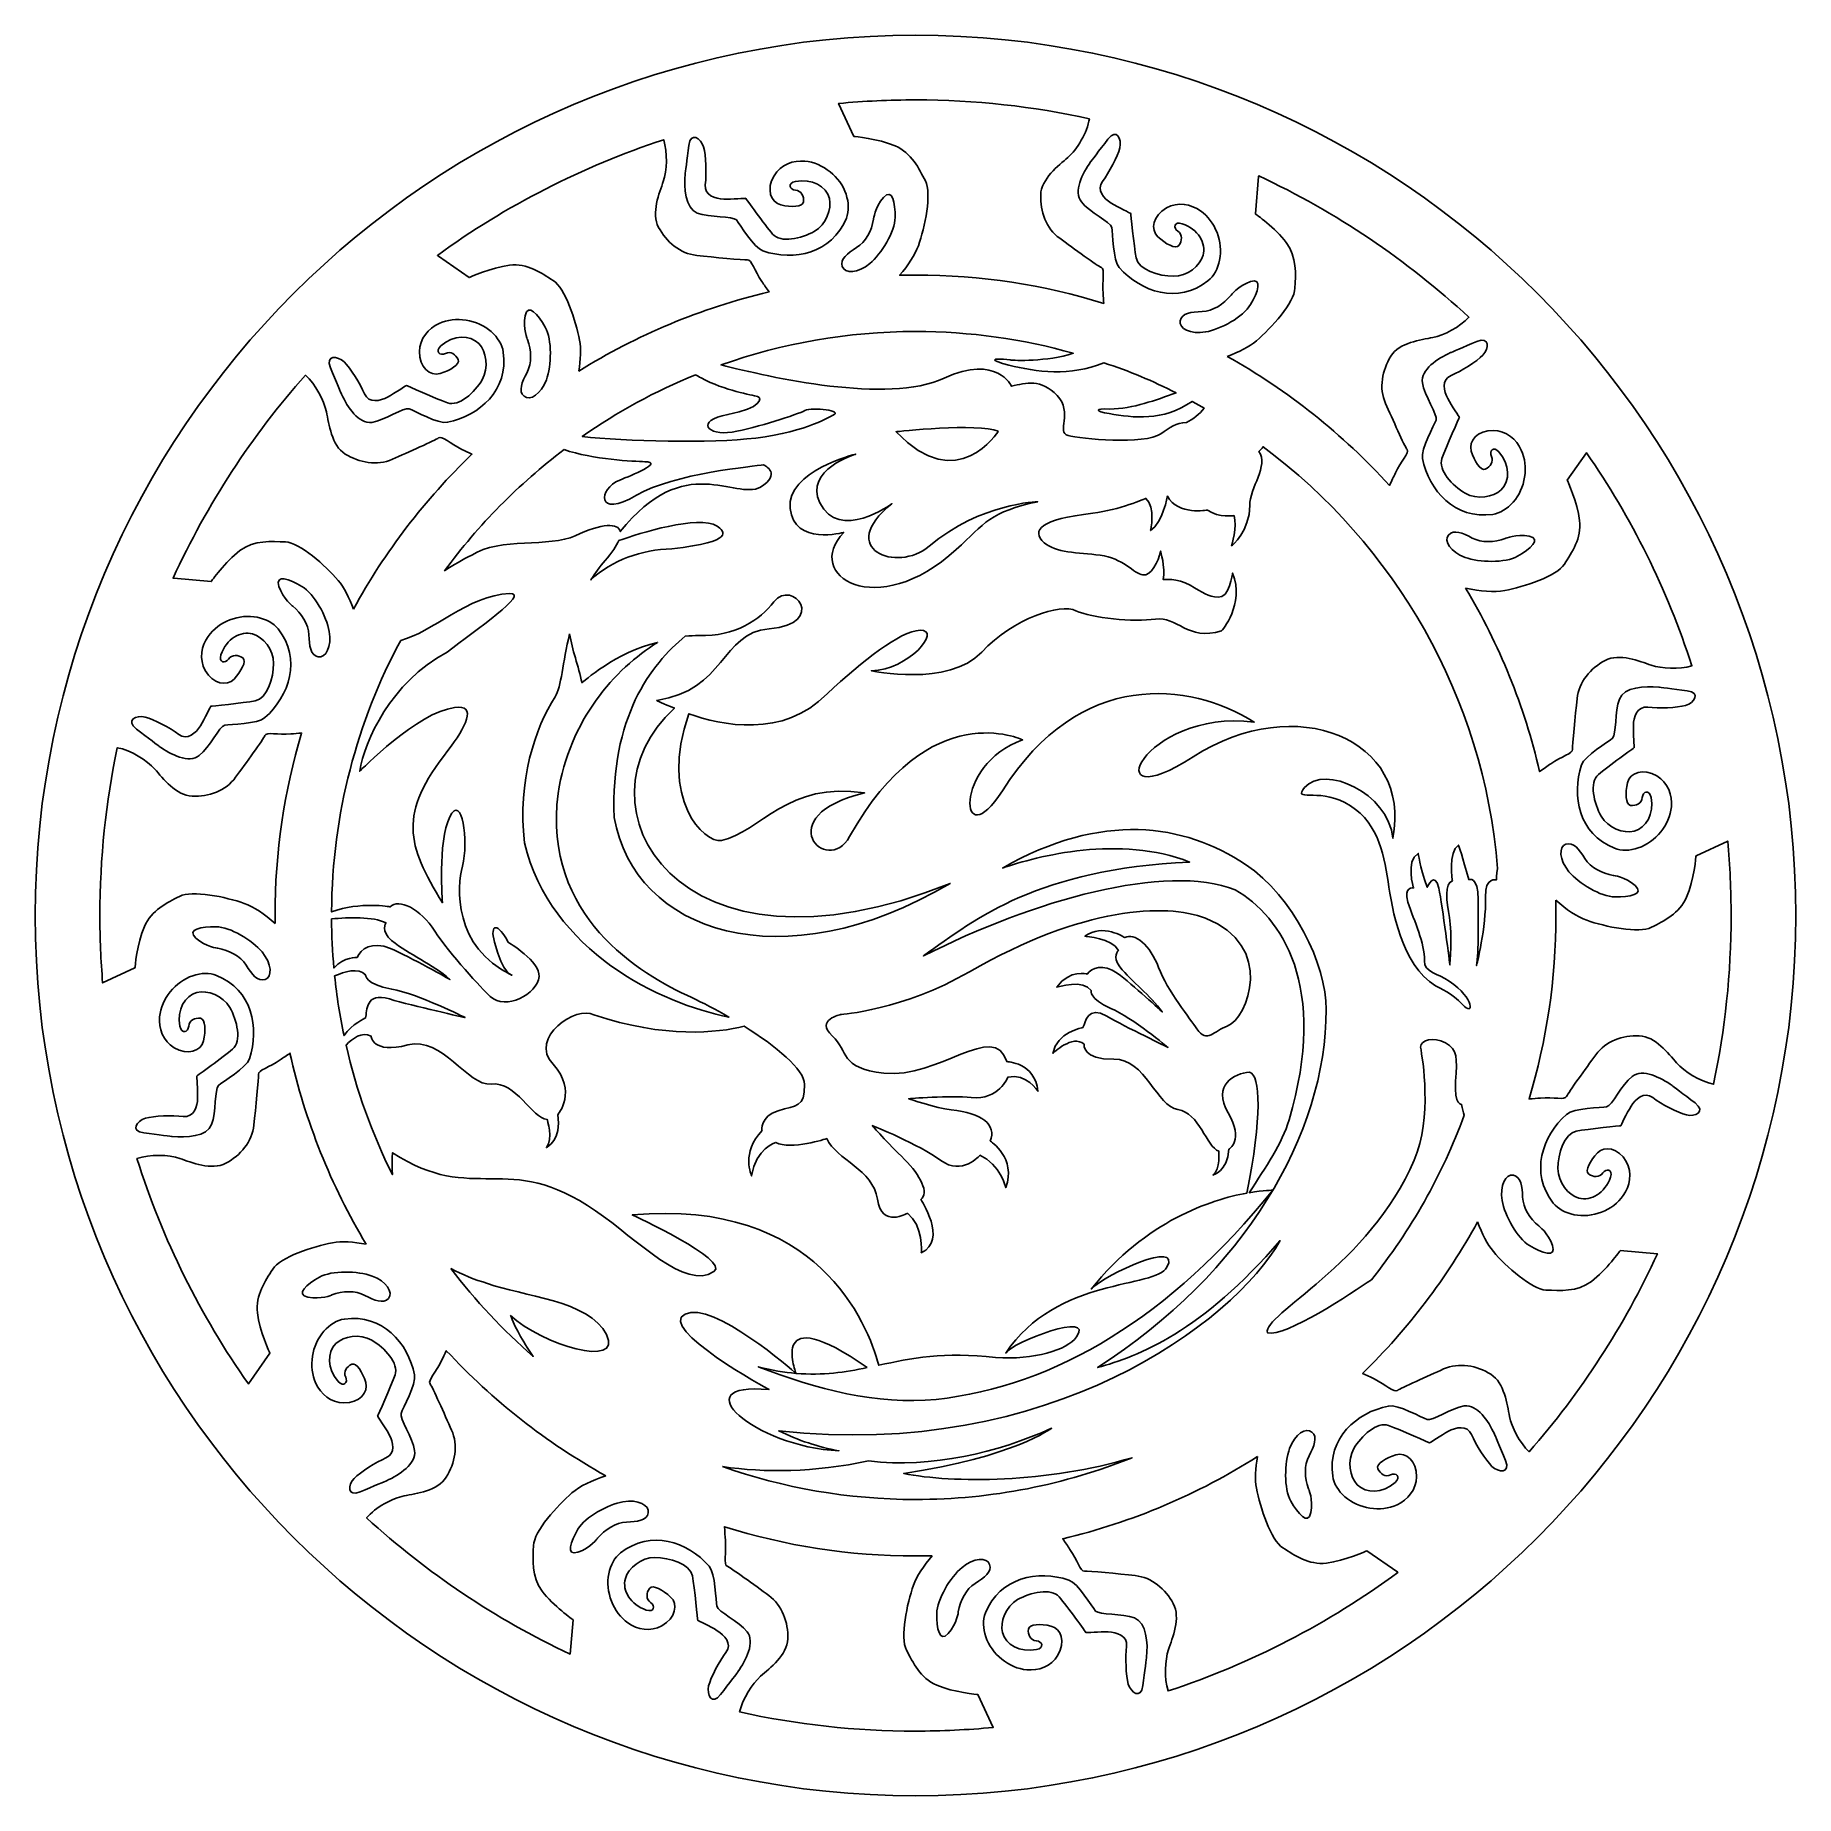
# Model space of a CAD drawing. Header units: centimetres. Extents: x 19.41 to 25.28, y 1.84 to 7.7.
import ezdxf

# ---------------------------------------------------------------- set-up
doc = ezdxf.new("R2010")
doc.units = ezdxf.units.CM
doc.header["$MEASUREMENT"] = 0
doc.layers.add('layer 1', color=7, linetype='Continuous')

msp = doc.modelspace()

# ---------------------------------------------------------------- linework, layer by layer
at = {"layer": 'layer 1', "color": 250}
for points, knots in [([(22.34409, 7.7025), (23.9587, 7.7025), (25.27558, 6.38563), (25.27558, 4.77102), (25.27558, 4.77102), (25.27558, 3.15641), (23.9587, 1.83953), (22.34409, 1.83953), (22.34409, 1.83953), (20.72949, 1.83953), (19.41261, 3.15641), (19.41261, 4.77102), (19.41261, 4.77102), (19.41261, 6.38563), (20.72949, 7.7025), (22.34409, 7.7025)], [0, 0, 0, 0, 0.2, 0.2, 0.2, 0.2, 0.4, 0.4, 0.4, 0.4, 0.6, 0.6, 0.6, 0.6, 1, 1, 1, 1]), ([(22.34409, 6.90389), (22.56214, 6.90389), (22.7727, 6.87082), (22.97108, 6.80955), (22.97108, 6.80955), (22.97009, 6.82113), (22.96947, 6.83217), (22.96866, 6.84193), (22.96866, 6.84193), (22.96505, 6.88526), (22.97588, 6.92318), (22.96324, 6.9286), (22.96324, 6.9286), (22.9506, 6.93402), (22.86935, 6.9936), (22.82421, 7.0261), (22.82421, 7.0261), (22.77907, 7.0586), (22.75921, 7.11639), (22.76101, 7.17055), (22.76101, 7.17055), (22.76282, 7.22472), (22.8206, 7.26806), (22.8513, 7.29514), (22.8513, 7.29514), (22.88186, 7.32211), (22.9166, 7.37832), (22.92343, 7.42456), (22.92343, 7.42456), (22.73664, 7.46542), (22.54284, 7.48715), (22.34409, 7.48715), (22.34409, 7.48715), (22.25778, 7.48715), (22.17238, 7.48306), (22.08808, 7.47511), (22.08808, 7.47511), (22.08808, 7.47511), (22.13928, 7.36549), (22.13928, 7.36549), (22.13928, 7.36549), (22.13928, 7.36549), (22.22061, 7.35823), (22.27626, 7.33407), (22.27626, 7.33407), (22.33191, 7.3099), (22.35521, 7.25872), (22.37711, 7.21716), (22.37711, 7.21716), (22.39902, 7.1756), (22.37512, 7.06172), (22.35366, 7.00138), (22.35366, 7.00138), (22.34252, 6.97005), (22.32016, 6.93676), (22.29113, 6.90322), (22.29113, 6.90322), (22.30873, 6.90365), (22.32639, 6.90389), (22.34409, 6.90389)], [0, 0, 0, 0, 0.0625, 0.0625, 0.0625, 0.0625, 0.125, 0.125, 0.125, 0.125, 0.1875, 0.1875, 0.1875, 0.1875, 0.25, 0.25, 0.25, 0.25, 0.3125, 0.3125, 0.3125, 0.3125, 0.375, 0.375, 0.375, 0.375, 0.4375, 0.4375, 0.4375, 0.4375, 0.5, 0.5, 0.5, 0.5, 0.5625, 0.5625, 0.5625, 0.5625, 0.625, 0.625, 0.625, 0.625, 0.6875, 0.6875, 0.6875, 0.6875, 0.75, 0.75, 0.75, 0.75, 0.8125, 0.8125, 0.8125, 0.8125, 0.875, 0.875, 0.875, 0.875, 1, 1, 1, 1]), ([(22.92713, 7.2807), (22.90005, 7.24278), (22.86935, 7.18138), (22.89644, 7.14708), (22.89644, 7.14708), (22.92352, 7.11278), (22.99394, 7.08027), (22.99755, 7.06222), (22.99755, 7.06222), (23.00116, 7.04416), (23.00153, 6.9526), (23.02283, 6.9286), (23.02283, 6.9286), (23.09493, 6.84734), (23.21748, 6.80577), (23.31802, 6.88453), (23.31802, 6.88453), (23.33821, 6.90035), (23.35078, 6.92476), (23.35687, 6.95388), (23.35687, 6.95388), (23.36927, 7.01311), (23.34254, 7.08304), (23.29343, 7.11765), (23.29343, 7.11765), (23.26196, 7.13984), (23.21808, 7.14859), (23.17992, 7.12722), (23.17992, 7.12722), (23.13478, 7.10194), (23.12575, 7.05499), (23.15103, 7.03152), (23.15103, 7.03152), (23.17631, 7.00805), (23.21062, 6.98818), (23.22145, 7.00263), (23.22145, 7.00263), (23.23228, 7.01708), (23.23409, 7.03874), (23.21784, 7.04958), (23.21784, 7.04958), (23.20159, 7.06041), (23.2052, 7.08388), (23.23228, 7.07485), (23.23228, 7.07485), (23.28472, 7.05738), (23.31321, 7.00927), (23.30179, 6.9697), (23.30179, 6.9697), (23.29172, 6.9348), (23.24956, 6.89971), (23.20339, 6.89971), (23.20339, 6.89971), (23.15464, 6.89971), (23.08603, 6.92138), (23.0788, 6.9611), (23.0788, 6.9611), (23.07158, 7.00082), (23.06075, 7.10916), (23.06075, 7.10916), (23.06075, 7.10916), (23.06075, 7.10916), (23.01922, 7.12902), (22.99575, 7.14347), (22.99575, 7.14347), (22.97227, 7.15791), (22.94519, 7.1868), (22.96685, 7.21569), (22.96685, 7.21569), (22.98852, 7.24459), (23.01741, 7.29875), (23.02464, 7.32764), (23.02464, 7.32764), (23.03186, 7.35654), (23.0138, 7.39445), (22.98491, 7.35654), (22.98491, 7.35654), (22.95602, 7.31862), (22.92713, 7.2807), (22.92713, 7.2807)], [0, 0, 0, 0, 0.047619, 0.047619, 0.047619, 0.047619, 0.0952381, 0.0952381, 0.0952381, 0.0952381, 0.1428571, 0.1428571, 0.1428571, 0.1428571, 0.1904762, 0.1904762, 0.1904762, 0.1904762, 0.2380952, 0.2380952, 0.2380952, 0.2380952, 0.2857143, 0.2857143, 0.2857143, 0.2857143, 0.3333333, 0.3333333, 0.3333333, 0.3333333, 0.3809524, 0.3809524, 0.3809524, 0.3809524, 0.4285714, 0.4285714, 0.4285714, 0.4285714, 0.4761905, 0.4761905, 0.4761905, 0.4761905, 0.5238095, 0.5238095, 0.5238095, 0.5238095, 0.5714286, 0.5714286, 0.5714286, 0.5714286, 0.6190476, 0.6190476, 0.6190476, 0.6190476, 0.6666667, 0.6666667, 0.6666667, 0.6666667, 0.7142857, 0.7142857, 0.7142857, 0.7142857, 0.7619048, 0.7619048, 0.7619048, 0.7619048, 0.8095238, 0.8095238, 0.8095238, 0.8095238, 0.8571429, 0.8571429, 0.8571429, 0.8571429, 0.9047619, 0.9047619, 0.9047619, 0.9047619, 1, 1, 1, 1]), ([(21.22252, 6.58373), (21.41558, 6.70377), (21.62904, 6.79383), (21.85633, 6.84739), (21.85633, 6.84739), (21.84751, 6.8596), (21.83966, 6.87172), (21.83258, 6.88193), (21.83258, 6.88193), (21.80779, 6.91765), (21.79821, 6.95591), (21.78456, 6.95427), (21.78456, 6.95427), (21.7709, 6.95265), (21.67074, 6.96362), (21.6154, 6.9692), (21.6154, 6.9692), (21.56005, 6.97478), (21.51396, 7.01489), (21.48844, 7.0627), (21.48844, 7.0627), (21.46292, 7.11051), (21.49129, 7.17693), (21.50433, 7.21574), (21.50433, 7.21574), (21.51639, 7.25162), (21.51895, 7.31115), (21.50548, 7.35426), (21.50548, 7.35426), (21.23296, 7.26536), (20.97915, 7.13442), (20.75178, 6.96911), (20.75178, 6.96911), (20.75178, 6.96911), (20.75507, 6.96698), (20.75507, 6.96698), (20.75507, 6.96698), (20.75507, 6.96698), (20.85755, 6.8953), (20.85755, 6.8953), (20.85755, 6.8953), (20.85755, 6.8953), (20.93161, 6.92968), (20.99189, 6.93658), (20.99189, 6.93658), (21.05217, 6.94348), (21.09794, 6.9108), (21.13769, 6.88577), (21.13769, 6.88577), (21.17744, 6.86073), (21.21368, 6.75015), (21.22527, 6.68717), (21.22527, 6.68717), (21.23069, 6.65771), (21.22902, 6.62231), (21.22252, 6.58373)], [0, 0, 0, 0, 0.0666667, 0.0666667, 0.0666667, 0.0666667, 0.1333333, 0.1333333, 0.1333333, 0.1333333, 0.2, 0.2, 0.2, 0.2, 0.2666667, 0.2666667, 0.2666667, 0.2666667, 0.3333333, 0.3333333, 0.3333333, 0.3333333, 0.4, 0.4, 0.4, 0.4, 0.4666667, 0.4666667, 0.4666667, 0.4666667, 0.5333333, 0.5333333, 0.5333333, 0.5333333, 0.6, 0.6, 0.6, 0.6, 0.6666667, 0.6666667, 0.6666667, 0.6666667, 0.7333333, 0.7333333, 0.7333333, 0.7333333, 0.8, 0.8, 0.8, 0.8, 0.8666667, 0.8666667, 0.8666667, 0.8666667, 1, 1, 1, 1]), ([(21.57723, 7.24115), (21.57274, 7.19477), (21.57685, 7.12625), (21.61746, 7.11008), (21.61746, 7.11008), (21.65806, 7.09392), (21.7353, 7.10098), (21.74746, 7.08715), (21.74746, 7.08715), (21.75961, 7.07331), (21.80571, 6.99421), (21.83616, 6.98407), (21.83616, 6.98407), (21.93923, 6.94975), (22.06615, 6.97502), (22.11384, 7.0935), (22.11384, 7.0935), (22.12342, 7.11729), (22.12209, 7.14472), (22.11281, 7.17298), (22.11281, 7.17298), (22.09393, 7.23047), (22.03582, 7.27768), (21.97598, 7.2831), (21.97598, 7.2831), (21.93763, 7.28657), (21.89526, 7.27221), (21.87289, 7.23463), (21.87289, 7.23463), (21.84644, 7.19016), (21.86209, 7.14499), (21.89572, 7.1373), (21.89572, 7.1373), (21.92935, 7.12961), (21.96899, 7.12957), (21.97115, 7.14749), (21.97115, 7.14749), (21.97331, 7.16542), (21.96404, 7.18509), (21.94455, 7.18634), (21.94455, 7.18634), (21.92506, 7.1876), (21.91645, 7.20973), (21.94442, 7.21546), (21.94442, 7.21546), (21.99857, 7.22654), (22.0473, 7.19912), (22.05719, 7.15915), (22.05719, 7.15915), (22.06592, 7.12388), (22.04696, 7.07242), (22.00698, 7.04933), (22.00698, 7.04933), (21.96475, 7.02496), (21.8945, 7.00941), (21.86838, 7.0402), (21.86838, 7.0402), (21.84226, 7.071), (21.77871, 7.1594), (21.77871, 7.1594), (21.77871, 7.1594), (21.77871, 7.1594), (21.73282, 7.15584), (21.70527, 7.15661), (21.70527, 7.15661), (21.67772, 7.15738), (21.63981, 7.16886), (21.64413, 7.20472), (21.64413, 7.20472), (21.64845, 7.24057), (21.64639, 7.30192), (21.6382, 7.33055), (21.6382, 7.33055), (21.63001, 7.35919), (21.59541, 7.383), (21.58935, 7.33572), (21.58935, 7.33572), (21.58329, 7.28843), (21.57723, 7.24115), (21.57723, 7.24115)], [0, 0, 0, 0, 0.047619, 0.047619, 0.047619, 0.047619, 0.0952381, 0.0952381, 0.0952381, 0.0952381, 0.1428571, 0.1428571, 0.1428571, 0.1428571, 0.1904762, 0.1904762, 0.1904762, 0.1904762, 0.2380952, 0.2380952, 0.2380952, 0.2380952, 0.2857143, 0.2857143, 0.2857143, 0.2857143, 0.3333333, 0.3333333, 0.3333333, 0.3333333, 0.3809524, 0.3809524, 0.3809524, 0.3809524, 0.4285714, 0.4285714, 0.4285714, 0.4285714, 0.4761905, 0.4761905, 0.4761905, 0.4761905, 0.5238095, 0.5238095, 0.5238095, 0.5238095, 0.5714286, 0.5714286, 0.5714286, 0.5714286, 0.6190476, 0.6190476, 0.6190476, 0.6190476, 0.6666667, 0.6666667, 0.6666667, 0.6666667, 0.7142857, 0.7142857, 0.7142857, 0.7142857, 0.7619048, 0.7619048, 0.7619048, 0.7619048, 0.8095238, 0.8095238, 0.8095238, 0.8095238, 0.8571429, 0.8571429, 0.8571429, 0.8571429, 0.9047619, 0.9047619, 0.9047619, 0.9047619, 1, 1, 1, 1]), ([(23.38207, 6.63308), (23.58479, 6.51949), (23.76731, 6.37386), (23.92253, 6.20298), (23.92253, 6.20298), (23.92917, 6.21819), (23.93651, 6.23244), (23.9423, 6.24473), (23.9423, 6.24473), (23.96085, 6.28406), (23.98919, 6.31148), (23.98095, 6.3225), (23.98095, 6.3225), (23.97271, 6.33351), (23.93214, 6.42574), (23.9093, 6.47646), (23.9093, 6.47646), (23.88645, 6.52717), (23.89814, 6.58714), (23.92679, 6.63315), (23.92679, 6.63315), (23.95544, 6.67916), (24.02714, 6.6878), (24.06727, 6.69591), (24.06727, 6.69591), (24.10401, 6.70333), (24.15615, 6.73041), (24.18688, 6.76318), (24.18688, 6.76318), (23.98052, 6.95421), (23.74466, 7.11377), (23.48699, 7.23401), (23.48699, 7.23401), (23.48699, 7.23401), (23.48688, 7.23194), (23.48688, 7.23194), (23.48688, 7.23194), (23.48688, 7.23194), (23.47604, 7.10736), (23.47604, 7.10736), (23.47604, 7.10736), (23.47604, 7.10736), (23.54285, 7.06041), (23.57897, 7.01166), (23.57897, 7.01166), (23.61508, 6.96291), (23.60966, 6.90693), (23.60786, 6.85998), (23.60786, 6.85998), (23.60605, 6.81304), (23.52841, 6.72637), (23.47966, 6.68484), (23.47966, 6.68484), (23.4555, 6.66426), (23.42157, 6.64723), (23.38207, 6.63308)], [0, 0, 0, 0, 0.0666667, 0.0666667, 0.0666667, 0.0666667, 0.1333333, 0.1333333, 0.1333333, 0.1333333, 0.2, 0.2, 0.2, 0.2, 0.2666667, 0.2666667, 0.2666667, 0.2666667, 0.3333333, 0.3333333, 0.3333333, 0.3333333, 0.4, 0.4, 0.4, 0.4, 0.4666667, 0.4666667, 0.4666667, 0.4666667, 0.5333333, 0.5333333, 0.5333333, 0.5333333, 0.6, 0.6, 0.6, 0.6, 0.6666667, 0.6666667, 0.6666667, 0.6666667, 0.7333333, 0.7333333, 0.7333333, 0.7333333, 0.8, 0.8, 0.8, 0.8, 0.8666667, 0.8666667, 0.8666667, 0.8666667, 1, 1, 1, 1]), ([(22.20429, 7.08957), (22.19795, 7.05192), (22.17843, 7.01405), (22.14804, 6.99503), (22.14804, 6.99503), (22.11765, 6.976), (22.09186, 6.95668), (22.10023, 6.93196), (22.10023, 6.93196), (22.10859, 6.90723), (22.15318, 6.90934), (22.19193, 6.94205), (22.19193, 6.94205), (22.23067, 6.97476), (22.27558, 7.04798), (22.27617, 7.0956), (22.27617, 7.0956), (22.27675, 7.14322), (22.26731, 7.1954), (22.23777, 7.1621), (22.23777, 7.1621), (22.20824, 7.12879), (22.20429, 7.08957), (22.20429, 7.08957)], [0, 0, 0, 0, 0.1428571, 0.1428571, 0.1428571, 0.1428571, 0.2857143, 0.2857143, 0.2857143, 0.2857143, 0.4285714, 0.4285714, 0.4285714, 0.4285714, 0.5714286, 0.5714286, 0.5714286, 0.5714286, 0.7142857, 0.7142857, 0.7142857, 0.7142857, 1, 1, 1, 1]), ([(23.39439, 6.8359), (23.37007, 6.80646), (23.33424, 6.78343), (23.29841, 6.78215), (23.29841, 6.78215), (23.26258, 6.78087), (23.23058, 6.77703), (23.22546, 6.75144), (23.22546, 6.75144), (23.22035, 6.72584), (23.26002, 6.70536), (23.30992, 6.71432), (23.30992, 6.71432), (23.35984, 6.72328), (23.43534, 6.76423), (23.45965, 6.80518), (23.45965, 6.80518), (23.48397, 6.84613), (23.50189, 6.89604), (23.45965, 6.88197), (23.45965, 6.88197), (23.41742, 6.86789), (23.39439, 6.8359), (23.39439, 6.8359)], [0, 0, 0, 0, 0.1428571, 0.1428571, 0.1428571, 0.1428571, 0.2857143, 0.2857143, 0.2857143, 0.2857143, 0.4285714, 0.4285714, 0.4285714, 0.4285714, 0.5714286, 0.5714286, 0.5714286, 0.5714286, 0.7142857, 0.7142857, 0.7142857, 0.7142857, 1, 1, 1, 1]), ([(21.05182, 6.68885), (21.06515, 6.65308), (21.06718, 6.61053), (21.05038, 6.57886), (21.05038, 6.57886), (21.03356, 6.54719), (21.02089, 6.51756), (21.0405, 6.50033), (21.0405, 6.50033), (21.06011, 6.4831), (21.09767, 6.50722), (21.11487, 6.55492), (21.11487, 6.55492), (21.13207, 6.60262), (21.13435, 6.68848), (21.11105, 6.73002), (21.11105, 6.73002), (21.08774, 6.77155), (21.05348, 6.81202), (21.04455, 6.76841), (21.04455, 6.76841), (21.03563, 6.7248), (21.05182, 6.68885), (21.05182, 6.68885)], [0, 0, 0, 0, 0.1428571, 0.1428571, 0.1428571, 0.1428571, 0.2857143, 0.2857143, 0.2857143, 0.2857143, 0.4285714, 0.4285714, 0.4285714, 0.4285714, 0.5714286, 0.5714286, 0.5714286, 0.5714286, 0.7142857, 0.7142857, 0.7142857, 0.7142857, 1, 1, 1, 1]), ([(20.43298, 6.5066), (20.45227, 6.46418), (20.4901, 6.4069), (20.53335, 6.4132), (20.53335, 6.4132), (20.57659, 6.4195), (20.63996, 6.46424), (20.6574, 6.45834), (20.6574, 6.45834), (20.67484, 6.45244), (20.75432, 6.40698), (20.78575, 6.41342), (20.78575, 6.41342), (20.89218, 6.43524), (20.98945, 6.52058), (20.97152, 6.64703), (20.97152, 6.64703), (20.96792, 6.67243), (20.95305, 6.69552), (20.93088, 6.71535), (20.93088, 6.71535), (20.88579, 6.7557), (20.81186, 6.76753), (20.75733, 6.7423), (20.75733, 6.7423), (20.72238, 6.72614), (20.69287, 6.69251), (20.69229, 6.64878), (20.69229, 6.64878), (20.69161, 6.59705), (20.72775, 6.56575), (20.76072, 6.57591), (20.76072, 6.57591), (20.79369, 6.58607), (20.82805, 6.60584), (20.82095, 6.62245), (20.82095, 6.62245), (20.81386, 6.63905), (20.796, 6.65145), (20.77849, 6.6428), (20.77849, 6.6428), (20.76098, 6.63414), (20.74246, 6.649), (20.76382, 6.66794), (20.76382, 6.66794), (20.80517, 6.70462), (20.86108, 6.70524), (20.88964, 6.67557), (20.88964, 6.67557), (20.91483, 6.64939), (20.92414, 6.59534), (20.90106, 6.55535), (20.90106, 6.55535), (20.87668, 6.51313), (20.82361, 6.46454), (20.7856, 6.47815), (20.7856, 6.47815), (20.74758, 6.49176), (20.64834, 6.53654), (20.64834, 6.53654), (20.64834, 6.53654), (20.64834, 6.53654), (20.61038, 6.51051), (20.58613, 6.49741), (20.58613, 6.49741), (20.56188, 6.4843), (20.52332, 6.47529), (20.50914, 6.50849), (20.50914, 6.50849), (20.49495, 6.54171), (20.46248, 6.59381), (20.44107, 6.61451), (20.44107, 6.61451), (20.41967, 6.63521), (20.3778, 6.63853), (20.39619, 6.59455), (20.39619, 6.59455), (20.41458, 6.55057), (20.43298, 6.5066), (20.43298, 6.5066)], [0, 0, 0, 0, 0.047619, 0.047619, 0.047619, 0.047619, 0.0952381, 0.0952381, 0.0952381, 0.0952381, 0.1428571, 0.1428571, 0.1428571, 0.1428571, 0.1904762, 0.1904762, 0.1904762, 0.1904762, 0.2380952, 0.2380952, 0.2380952, 0.2380952, 0.2857143, 0.2857143, 0.2857143, 0.2857143, 0.3333333, 0.3333333, 0.3333333, 0.3333333, 0.3809524, 0.3809524, 0.3809524, 0.3809524, 0.4285714, 0.4285714, 0.4285714, 0.4285714, 0.4761905, 0.4761905, 0.4761905, 0.4761905, 0.5238095, 0.5238095, 0.5238095, 0.5238095, 0.5714286, 0.5714286, 0.5714286, 0.5714286, 0.6190476, 0.6190476, 0.6190476, 0.6190476, 0.6666667, 0.6666667, 0.6666667, 0.6666667, 0.7142857, 0.7142857, 0.7142857, 0.7142857, 0.7619048, 0.7619048, 0.7619048, 0.7619048, 0.8095238, 0.8095238, 0.8095238, 0.8095238, 0.8571429, 0.8571429, 0.8571429, 0.8571429, 0.9047619, 0.9047619, 0.9047619, 0.9047619, 1, 1, 1, 1]), ([(22.65924, 6.62093), (22.59255, 6.62987), (22.5919, 6.61953), (22.65498, 6.60388), (22.65498, 6.60388), (22.7452, 6.5815), (22.85994, 6.56528), (22.97139, 6.61162), (22.97139, 6.61162), (23.05473, 6.58449), (23.13515, 6.55085), (23.2121, 6.51129), (23.2121, 6.51129), (23.14359, 6.48818), (23.07045, 6.4582), (22.99097, 6.45742), (22.99097, 6.45742), (22.93988, 6.45967), (22.94031, 6.45069), (22.98932, 6.44233), (22.98932, 6.44233), (23.07019, 6.42854), (23.16681, 6.41586), (23.26535, 6.48278), (23.26535, 6.48278), (23.27867, 6.47557), (23.29188, 6.46821), (23.30501, 6.4607), (23.30501, 6.4607), (23.29114, 6.44055), (23.26734, 6.42419), (23.24625, 6.4124), (23.24625, 6.4124), (23.21232, 6.41262), (23.18989, 6.39477), (23.16144, 6.37526), (23.16144, 6.37526), (23.10726, 6.3382), (22.89239, 6.35802), (22.85214, 6.36901), (22.85214, 6.36901), (22.8119, 6.38001), (22.87004, 6.44604), (22.81549, 6.50279), (22.81549, 6.50279), (22.76104, 6.55949), (22.71374, 6.54482), (22.66345, 6.53352), (22.66345, 6.53352), (22.66345, 6.53352), (22.61686, 6.64133), (22.43944, 6.56009), (22.43944, 6.56009), (22.24966, 6.47322), (21.86133, 6.56336), (21.69649, 6.60444), (21.69649, 6.60444), (21.89923, 6.67642), (22.1172, 6.71575), (22.34409, 6.71575), (22.34409, 6.71575), (22.526, 6.71575), (22.70219, 6.69049), (22.86939, 6.6434), (22.86939, 6.6434), (22.78334, 6.61445), (22.67092, 6.61944), (22.65924, 6.62093)], [0, 0, 0, 0, 0.0555556, 0.0555556, 0.0555556, 0.0555556, 0.1111111, 0.1111111, 0.1111111, 0.1111111, 0.1666667, 0.1666667, 0.1666667, 0.1666667, 0.2222222, 0.2222222, 0.2222222, 0.2222222, 0.2777778, 0.2777778, 0.2777778, 0.2777778, 0.3333333, 0.3333333, 0.3333333, 0.3333333, 0.3888889, 0.3888889, 0.3888889, 0.3888889, 0.4444444, 0.4444444, 0.4444444, 0.4444444, 0.5, 0.5, 0.5, 0.5, 0.5555556, 0.5555556, 0.5555556, 0.5555556, 0.6111111, 0.6111111, 0.6111111, 0.6111111, 0.6666667, 0.6666667, 0.6666667, 0.6666667, 0.7222222, 0.7222222, 0.7222222, 0.7222222, 0.7777778, 0.7777778, 0.7777778, 0.7777778, 0.8333333, 0.8333333, 0.8333333, 0.8333333, 0.8888889, 0.8888889, 0.8888889, 0.8888889, 1, 1, 1, 1]), ([(24.12572, 6.64548), (24.08331, 6.62618), (24.02603, 6.58836), (24.03233, 6.54511), (24.03233, 6.54511), (24.03864, 6.50186), (24.08337, 6.4385), (24.07747, 6.42106), (24.07747, 6.42106), (24.07157, 6.40362), (24.02611, 6.32414), (24.03255, 6.2927), (24.03255, 6.2927), (24.05437, 6.18628), (24.13971, 6.089), (24.26616, 6.10694), (24.26616, 6.10694), (24.29156, 6.11054), (24.31465, 6.12541), (24.33448, 6.14757), (24.33448, 6.14757), (24.37483, 6.19267), (24.38665, 6.26659), (24.36143, 6.32113), (24.36143, 6.32113), (24.34526, 6.35608), (24.31164, 6.38559), (24.26791, 6.38617), (24.26791, 6.38617), (24.21618, 6.38685), (24.18488, 6.3507), (24.19504, 6.31773), (24.19504, 6.31773), (24.20519, 6.28477), (24.22497, 6.25041), (24.24158, 6.2575), (24.24158, 6.2575), (24.25819, 6.2646), (24.27058, 6.28246), (24.26192, 6.29997), (24.26192, 6.29997), (24.25327, 6.31747), (24.26813, 6.336), (24.28707, 6.31464), (24.28707, 6.31464), (24.32375, 6.27328), (24.32437, 6.21737), (24.2947, 6.18882), (24.2947, 6.18882), (24.26851, 6.16363), (24.21446, 6.15431), (24.17448, 6.1774), (24.17448, 6.1774), (24.13226, 6.20178), (24.08367, 6.25485), (24.09728, 6.29286), (24.09728, 6.29286), (24.11089, 6.33088), (24.15567, 6.43012), (24.15567, 6.43012), (24.15567, 6.43012), (24.15567, 6.43012), (24.12964, 6.46808), (24.11653, 6.49233), (24.11653, 6.49233), (24.10343, 6.51657), (24.09441, 6.55514), (24.12763, 6.56932), (24.12763, 6.56932), (24.16083, 6.58351), (24.21294, 6.61597), (24.23364, 6.63739), (24.23364, 6.63739), (24.25434, 6.65879), (24.25766, 6.70066), (24.21368, 6.68227), (24.21368, 6.68227), (24.1697, 6.66387), (24.12572, 6.64548), (24.12572, 6.64548)], [0, 0, 0, 0, 0.047619, 0.047619, 0.047619, 0.047619, 0.0952381, 0.0952381, 0.0952381, 0.0952381, 0.1428571, 0.1428571, 0.1428571, 0.1428571, 0.1904762, 0.1904762, 0.1904762, 0.1904762, 0.2380952, 0.2380952, 0.2380952, 0.2380952, 0.2857143, 0.2857143, 0.2857143, 0.2857143, 0.3333333, 0.3333333, 0.3333333, 0.3333333, 0.3809524, 0.3809524, 0.3809524, 0.3809524, 0.4285714, 0.4285714, 0.4285714, 0.4285714, 0.4761905, 0.4761905, 0.4761905, 0.4761905, 0.5238095, 0.5238095, 0.5238095, 0.5238095, 0.5714286, 0.5714286, 0.5714286, 0.5714286, 0.6190476, 0.6190476, 0.6190476, 0.6190476, 0.6666667, 0.6666667, 0.6666667, 0.6666667, 0.7142857, 0.7142857, 0.7142857, 0.7142857, 0.7619048, 0.7619048, 0.7619048, 0.7619048, 0.8095238, 0.8095238, 0.8095238, 0.8095238, 0.8571429, 0.8571429, 0.8571429, 0.8571429, 0.9047619, 0.9047619, 0.9047619, 0.9047619, 1, 1, 1, 1]), ([(20.47224, 5.79154), (20.57721, 5.98308), (20.71076, 6.15687), (20.86704, 6.30721), (20.86704, 6.30721), (20.85499, 6.31275), (20.84372, 6.31847), (20.83373, 6.32317), (20.83373, 6.32317), (20.79439, 6.34172), (20.76697, 6.37006), (20.75596, 6.36182), (20.75596, 6.36182), (20.74495, 6.35358), (20.65272, 6.31301), (20.602, 6.29017), (20.602, 6.29017), (20.55129, 6.26732), (20.49132, 6.27901), (20.44531, 6.30766), (20.44531, 6.30766), (20.3993, 6.33631), (20.39066, 6.40802), (20.38255, 6.44814), (20.38255, 6.44814), (20.37491, 6.48595), (20.34647, 6.54007), (20.31241, 6.57038), (20.31241, 6.57038), (20.134, 6.36921), (19.98486, 6.14155), (19.87185, 5.89415), (19.87185, 5.89415), (19.87185, 5.89415), (19.87422, 5.89402), (19.87422, 5.89402), (19.87422, 5.89402), (19.87422, 5.89402), (19.99881, 5.88319), (19.99881, 5.88319), (19.99881, 5.88319), (19.99881, 5.88319), (20.04575, 5.94999), (20.0945, 5.98611), (20.0945, 5.98611), (20.14326, 6.02222), (20.19923, 6.0168), (20.24618, 6.015), (20.24618, 6.015), (20.29312, 6.01319), (20.3798, 5.93555), (20.42132, 5.8868), (20.42132, 5.8868), (20.4415, 5.86311), (20.45826, 5.83005), (20.47224, 5.79154)], [0, 0, 0, 0, 0.0666667, 0.0666667, 0.0666667, 0.0666667, 0.1333333, 0.1333333, 0.1333333, 0.1333333, 0.2, 0.2, 0.2, 0.2, 0.2666667, 0.2666667, 0.2666667, 0.2666667, 0.3333333, 0.3333333, 0.3333333, 0.3333333, 0.4, 0.4, 0.4, 0.4, 0.4666667, 0.4666667, 0.4666667, 0.4666667, 0.5333333, 0.5333333, 0.5333333, 0.5333333, 0.6, 0.6, 0.6, 0.6, 0.6666667, 0.6666667, 0.6666667, 0.6666667, 0.7333333, 0.7333333, 0.7333333, 0.7333333, 0.8, 0.8, 0.8, 0.8, 0.8666667, 0.8666667, 0.8666667, 0.8666667, 1, 1, 1, 1]), ([(21.61162, 6.57205), (21.61695, 6.56841), (21.62301, 6.56477), (21.62981, 6.56119), (21.62981, 6.56119), (21.71063, 6.51861), (21.8, 6.5046), (21.81761, 6.49968), (21.81761, 6.49968), (21.83524, 6.49473), (21.83116, 6.46024), (21.71946, 6.43938), (21.71946, 6.43938), (21.60777, 6.41851), (21.65113, 6.36722), (21.73339, 6.38103), (21.73339, 6.38103), (21.81567, 6.39485), (21.95099, 6.43967), (21.97595, 6.45269), (21.97595, 6.45269), (22.00088, 6.46567), (22.1084, 6.45114), (22.06765, 6.43657), (22.06765, 6.43657), (22.06765, 6.43657), (21.98497, 6.3824), (21.81255, 6.36112), (21.81255, 6.36112), (21.66305, 6.3427), (21.37449, 6.35008), (21.23422, 6.3663), (21.23422, 6.3663), (21.35133, 6.44808), (21.47778, 6.51732), (21.61162, 6.57205)], [0, 0, 0, 0, 0.1, 0.1, 0.1, 0.1, 0.2, 0.2, 0.2, 0.2, 0.3, 0.3, 0.3, 0.3, 0.4, 0.4, 0.4, 0.4, 0.5, 0.5, 0.5, 0.5, 0.6, 0.6, 0.6, 0.6, 0.7, 0.7, 0.7, 0.7, 0.8, 0.8, 0.8, 0.8, 1, 1, 1, 1]), ([(22.61955, 6.38347), (22.61955, 6.38347), (22.48445, 6.16592), (22.27949, 6.38206), (22.27949, 6.38206), (22.27949, 6.38206), (22.55267, 6.41219), (22.61955, 6.38347)], [0, 0, 0, 0, 0.3333333, 0.3333333, 0.3333333, 0.3333333, 1, 1, 1, 1]), ([(21.17398, 6.32255), (21.26915, 6.2892), (21.40742, 6.28339), (21.44257, 6.2823), (21.44257, 6.2823), (21.50821, 6.28028), (21.39773, 6.23643), (21.35904, 6.22105), (21.35904, 6.22105), (21.28716, 6.19246), (21.27957, 6.09034), (21.4155, 6.17079), (21.4155, 6.17079), (21.5383, 6.24343), (21.81262, 6.26801), (21.83764, 6.27144), (21.83764, 6.27144), (21.84547, 6.26796), (21.89757, 6.2421), (21.82789, 6.19755), (21.82789, 6.19755), (21.74236, 6.15159), (21.57748, 6.32034), (21.36068, 6.04924), (21.36068, 6.04924), (21.35447, 6.07928), (21.30112, 6.07759), (21.21113, 6.03549), (21.21113, 6.03549), (21.12573, 5.99553), (20.96007, 6.03235), (20.86621, 5.97101), (20.86621, 5.97101), (20.83597, 5.95618), (20.80526, 5.93864), (20.77602, 5.91887), (20.77602, 5.91887), (20.88843, 6.0719), (21.02259, 6.20803), (21.17398, 6.32255)], [0, 0, 0, 0, 0.0909091, 0.0909091, 0.0909091, 0.0909091, 0.1818182, 0.1818182, 0.1818182, 0.1818182, 0.2727273, 0.2727273, 0.2727273, 0.2727273, 0.3636364, 0.3636364, 0.3636364, 0.3636364, 0.4545455, 0.4545455, 0.4545455, 0.4545455, 0.5454545, 0.5454545, 0.5454545, 0.5454545, 0.6363636, 0.6363636, 0.6363636, 0.6363636, 0.7272727, 0.7272727, 0.7272727, 0.7272727, 0.8181818, 0.8181818, 0.8181818, 0.8181818, 1, 1, 1, 1]), ([(24.28247, 4.9277), (24.27812, 4.90657), (24.27878, 4.88948), (24.27878, 4.88948), (24.27878, 4.88948), (24.27878, 4.88948), (24.24048, 4.90158), (24.24235, 4.83262), (24.24235, 4.83262), (24.24507, 4.73068), (24.21236, 4.60403), (24.21236, 4.60403), (24.21236, 4.60403), (24.22096, 4.64607), (24.2171, 4.76703), (24.21774, 4.82426), (24.21774, 4.82426), (24.21864, 4.90363), (24.18641, 4.89052), (24.18641, 4.89052), (24.18641, 4.89052), (24.16676, 4.96551), (24.15216, 5.00561), (24.15216, 5.00561), (24.15216, 5.00561), (24.11753, 4.9822), (24.13216, 4.88611), (24.13216, 4.88611), (24.13216, 4.88611), (24.10587, 4.87967), (24.11231, 4.81807), (24.12211, 4.76409), (24.12211, 4.76409), (24.13191, 4.71016), (24.12371, 4.60624), (24.12371, 4.60624), (24.12371, 4.60624), (24.12371, 4.60624), (24.09963, 4.8009), (24.08658, 4.86177), (24.08658, 4.86177), (24.07352, 4.9227), (24.04844, 4.86494), (24.04844, 4.86494), (24.04844, 4.86494), (24.02191, 4.93792), (24.01828, 4.97803), (24.01828, 4.97803), (24.01828, 4.97803), (23.97457, 4.9513), (24.00289, 4.86279), (24.00289, 4.86279), (24.00289, 4.86279), (24.00289, 4.86279), (23.96714, 4.86803), (23.9839, 4.81596), (23.9839, 4.81596), (24.00568, 4.74834), (24.04028, 4.68166), (24.03874, 4.62003), (24.03874, 4.62003), (24.03783, 4.58169), (24.0845, 4.5781), (24.12168, 4.55266), (24.12168, 4.55266), (24.2078, 4.49373), (24.20469, 4.43188), (24.16539, 4.47454), (24.16539, 4.47454), (24.13047, 4.51249), (24.09116, 4.52773), (24.07582, 4.5371), (24.07582, 4.5371), (23.96211, 4.60674), (23.93134, 4.79055), (23.91775, 4.88443), (23.91775, 4.88443), (23.90337, 4.98365), (23.8794, 5.09278), (23.77403, 5.14739), (23.77403, 5.14739), (23.68256, 5.19476), (23.59951, 5.14872), (23.63988, 5.19699), (23.63988, 5.19699), (23.70538, 5.27526), (23.9192, 5.17999), (23.93382, 5.02832), (23.93382, 5.02832), (23.99825, 5.3589), (23.61117, 5.51951), (23.269, 5.2994), (23.269, 5.2994), (22.93759, 5.08613), (23.09565, 5.46016), (23.47224, 5.41529), (23.47224, 5.41529), (23.25664, 5.54927), (22.89258, 5.59392), (22.63351, 5.18663), (22.63351, 5.18663), (22.48909, 4.95958), (22.46775, 5.27562), (22.70095, 5.35578), (22.70095, 5.35578), (22.70095, 5.35578), (22.39032, 5.50729), (22.12466, 5.03413), (22.12466, 5.03413), (22.04767, 4.89704), (21.85422, 5.10366), (22.17465, 5.17909), (22.17465, 5.17909), (21.92139, 5.22051), (21.82613, 5.04893), (21.69808, 5.02032), (21.69808, 5.02032), (21.64093, 5.01125), (21.48845, 5.15866), (21.58968, 5.44263), (21.58968, 5.44263), (21.6956, 5.4048), (21.90419, 5.35921), (22.04944, 5.50958), (22.04944, 5.50958), (22.16922, 5.61871), (22.29137, 5.71834), (22.35942, 5.72102), (22.35942, 5.72102), (22.43318, 5.72391), (22.32107, 5.58733), (22.19722, 5.58617), (22.19722, 5.58617), (22.19722, 5.58617), (22.45318, 5.53044), (22.56465, 5.64838), (22.56465, 5.64838), (22.67298, 5.76307), (22.82609, 5.81037), (22.87846, 5.78603), (22.87846, 5.78603), (22.93077, 5.76173), (23.07088, 5.74757), (23.14301, 5.75818), (23.14301, 5.75818), (23.21519, 5.76881), (23.25009, 5.68362), (23.36356, 5.71878), (23.36356, 5.71878), (23.36356, 5.71878), (23.44086, 5.80666), (23.40027, 5.91143), (23.40027, 5.91143), (23.40027, 5.91143), (23.38846, 5.8244), (23.35187, 5.83147), (23.35187, 5.83147), (23.31809, 5.8328), (23.30179, 5.84688), (23.2588, 5.8709), (23.2588, 5.8709), (23.21578, 5.8949), (23.1688, 5.88996), (23.1688, 5.88996), (23.1688, 5.88996), (23.17631, 5.93173), (23.16016, 5.98478), (23.16016, 5.98478), (23.16016, 5.98478), (23.15284, 5.94945), (23.12857, 5.90092), (23.10055, 5.90507), (23.10055, 5.90507), (23.07258, 5.9092), (23.03359, 5.9622), (22.9589, 5.97104), (22.9589, 5.97104), (22.88421, 5.9799), (22.80925, 5.97908), (22.77279, 6.01258), (22.77279, 6.01258), (22.72839, 6.05339), (22.75816, 6.09045), (22.93495, 6.11086), (22.93495, 6.11086), (23.02272, 6.12101), (23.11131, 6.1602), (23.11131, 6.1602), (23.11131, 6.1602), (23.14476, 6.13002), (23.12684, 6.05297), (23.12684, 6.05297), (23.12684, 6.05297), (23.16826, 6.08075), (23.18291, 6.16758), (23.18291, 6.16758), (23.18291, 6.16758), (23.21844, 6.10176), (23.31625, 6.12128), (23.31625, 6.12128), (23.31625, 6.12128), (23.35602, 6.09416), (23.40498, 6.10272), (23.40498, 6.10272), (23.40498, 6.10272), (23.41641, 6.06677), (23.39696, 6.00231), (23.39696, 6.00231), (23.39696, 6.00231), (23.39696, 6.00231), (23.4578, 6.05208), (23.45716, 6.1362), (23.45716, 6.1362), (23.45673, 6.19532), (23.52152, 6.26998), (23.48748, 6.3159), (23.48748, 6.3159), (23.49234, 6.3209), (23.49716, 6.32627), (23.50172, 6.33196), (23.50172, 6.33196), (23.93935, 6.00634), (24.23635, 5.50148), (24.28247, 4.9277)], [0, 0, 0, 0, 0.0175439, 0.0175439, 0.0175439, 0.0175439, 0.0350877, 0.0350877, 0.0350877, 0.0350877, 0.0526316, 0.0526316, 0.0526316, 0.0526316, 0.0701754, 0.0701754, 0.0701754, 0.0701754, 0.0877193, 0.0877193, 0.0877193, 0.0877193, 0.1052632, 0.1052632, 0.1052632, 0.1052632, 0.122807, 0.122807, 0.122807, 0.122807, 0.1403509, 0.1403509, 0.1403509, 0.1403509, 0.1578947, 0.1578947, 0.1578947, 0.1578947, 0.1754386, 0.1754386, 0.1754386, 0.1754386, 0.1929825, 0.1929825, 0.1929825, 0.1929825, 0.2105263, 0.2105263, 0.2105263, 0.2105263, 0.2280702, 0.2280702, 0.2280702, 0.2280702, 0.245614, 0.245614, 0.245614, 0.245614, 0.2631579, 0.2631579, 0.2631579, 0.2631579, 0.2807018, 0.2807018, 0.2807018, 0.2807018, 0.2982456, 0.2982456, 0.2982456, 0.2982456, 0.3157895, 0.3157895, 0.3157895, 0.3157895, 0.3333333, 0.3333333, 0.3333333, 0.3333333, 0.3508772, 0.3508772, 0.3508772, 0.3508772, 0.3684211, 0.3684211, 0.3684211, 0.3684211, 0.3859649, 0.3859649, 0.3859649, 0.3859649, 0.4035088, 0.4035088, 0.4035088, 0.4035088, 0.4210526, 0.4210526, 0.4210526, 0.4210526, 0.4385965, 0.4385965, 0.4385965, 0.4385965, 0.4561404, 0.4561404, 0.4561404, 0.4561404, 0.4736842, 0.4736842, 0.4736842, 0.4736842, 0.4912281, 0.4912281, 0.4912281, 0.4912281, 0.5087719, 0.5087719, 0.5087719, 0.5087719, 0.5263158, 0.5263158, 0.5263158, 0.5263158, 0.5438596, 0.5438596, 0.5438596, 0.5438596, 0.5614035, 0.5614035, 0.5614035, 0.5614035, 0.5789474, 0.5789474, 0.5789474, 0.5789474, 0.5964912, 0.5964912, 0.5964912, 0.5964912, 0.6140351, 0.6140351, 0.6140351, 0.6140351, 0.6315789, 0.6315789, 0.6315789, 0.6315789, 0.6491228, 0.6491228, 0.6491228, 0.6491228, 0.6666667, 0.6666667, 0.6666667, 0.6666667, 0.6842105, 0.6842105, 0.6842105, 0.6842105, 0.7017544, 0.7017544, 0.7017544, 0.7017544, 0.7192982, 0.7192982, 0.7192982, 0.7192982, 0.7368421, 0.7368421, 0.7368421, 0.7368421, 0.754386, 0.754386, 0.754386, 0.754386, 0.7719298, 0.7719298, 0.7719298, 0.7719298, 0.7894737, 0.7894737, 0.7894737, 0.7894737, 0.8070175, 0.8070175, 0.8070175, 0.8070175, 0.8245614, 0.8245614, 0.8245614, 0.8245614, 0.8421053, 0.8421053, 0.8421053, 0.8421053, 0.8596491, 0.8596491, 0.8596491, 0.8596491, 0.877193, 0.877193, 0.877193, 0.877193, 0.8947368, 0.8947368, 0.8947368, 0.8947368, 0.9122807, 0.9122807, 0.9122807, 0.9122807, 0.9298246, 0.9298246, 0.9298246, 0.9298246, 0.9473684, 0.9473684, 0.9473684, 0.9473684, 0.9649123, 0.9649123, 0.9649123, 0.9649123, 1, 1, 1, 1]), ([(22.47992, 5.99001), (22.21575, 5.74681), (21.96735, 5.90432), (22.10527, 6.04655), (22.10527, 6.04655), (22.10527, 6.04655), (21.93947, 6.00166), (21.92671, 6.12664), (21.92671, 6.12664), (21.91399, 6.25162), (22.14493, 6.30737), (22.14493, 6.30737), (22.14493, 6.30737), (22.14493, 6.30737), (21.97247, 6.25527), (22.02548, 6.1456), (22.02548, 6.1456), (22.08897, 6.01424), (22.26553, 6.14198), (22.26553, 6.14198), (22.26553, 6.14198), (22.07669, 5.99152), (22.28216, 5.91009), (22.38971, 6.00065), (22.38971, 6.00065), (22.56191, 6.1457), (22.75116, 6.14887), (22.75116, 6.14887), (22.75116, 6.14887), (22.59334, 6.11594), (22.57523, 6.07775), (22.47992, 5.99001)], [0, 0, 0, 0, 0.1111111, 0.1111111, 0.1111111, 0.1111111, 0.2222222, 0.2222222, 0.2222222, 0.2222222, 0.3333333, 0.3333333, 0.3333333, 0.3333333, 0.4444444, 0.4444444, 0.4444444, 0.4444444, 0.5555556, 0.5555556, 0.5555556, 0.5555556, 0.6666667, 0.6666667, 0.6666667, 0.6666667, 0.7777778, 0.7777778, 0.7777778, 0.7777778, 1, 1, 1, 1]), ([(24.17599, 5.86112), (24.2879, 5.674), (24.37202, 5.4685), (24.42248, 5.25035), (24.42248, 5.25035), (24.43568, 5.26006), (24.44898, 5.26861), (24.46001, 5.27627), (24.46001, 5.27627), (24.49573, 5.30107), (24.53399, 5.31064), (24.53236, 5.3243), (24.53236, 5.3243), (24.53073, 5.33795), (24.54171, 5.43811), (24.54728, 5.49346), (24.54728, 5.49346), (24.55286, 5.5488), (24.59297, 5.59489), (24.64079, 5.62041), (24.64079, 5.62041), (24.6886, 5.64593), (24.75502, 5.61756), (24.79382, 5.60452), (24.79382, 5.60452), (24.82896, 5.59272), (24.88674, 5.59001), (24.92961, 5.60254), (24.92961, 5.60254), (24.8472, 5.8575), (24.72802, 6.09618), (24.57833, 6.31227), (24.57833, 6.31227), (24.57833, 6.31227), (24.51443, 6.22091), (24.51443, 6.22091), (24.51443, 6.22091), (24.51443, 6.22091), (24.54881, 6.14684), (24.55571, 6.08657), (24.55571, 6.08657), (24.56261, 6.02629), (24.52993, 5.98052), (24.50489, 5.94077), (24.50489, 5.94077), (24.47986, 5.90102), (24.36928, 5.86478), (24.3063, 5.85319), (24.3063, 5.85319), (24.27012, 5.84653), (24.22498, 5.85056), (24.17599, 5.86112)], [0, 0, 0, 0, 0.0714286, 0.0714286, 0.0714286, 0.0714286, 0.1428571, 0.1428571, 0.1428571, 0.1428571, 0.2142857, 0.2142857, 0.2142857, 0.2142857, 0.2857143, 0.2857143, 0.2857143, 0.2857143, 0.3571429, 0.3571429, 0.3571429, 0.3571429, 0.4285714, 0.4285714, 0.4285714, 0.4285714, 0.5, 0.5, 0.5, 0.5, 0.5714286, 0.5714286, 0.5714286, 0.5714286, 0.6428571, 0.6428571, 0.6428571, 0.6428571, 0.7142857, 0.7142857, 0.7142857, 0.7142857, 0.7857143, 0.7857143, 0.7857143, 0.7857143, 0.8571429, 0.8571429, 0.8571429, 0.8571429, 1, 1, 1, 1]), ([(21.35591, 6.01983), (21.42422, 6.04346), (21.61999, 6.10582), (21.68385, 6.06805), (21.68385, 6.06805), (21.70733, 6.04914), (21.74702, 6.01659), (21.53256, 5.99242), (21.53256, 5.99242), (21.43212, 5.98915), (21.33277, 5.95526), (21.26305, 5.8886), (21.26305, 5.8886), (21.27652, 5.91072), (21.29208, 5.93227), (21.31015, 5.95281), (21.31015, 5.95281), (21.3335, 5.97934), (21.34854, 6.00185), (21.35591, 6.01983)], [0, 0, 0, 0, 0.1666667, 0.1666667, 0.1666667, 0.1666667, 0.3333333, 0.3333333, 0.3333333, 0.3333333, 0.5, 0.5, 0.5, 0.5, 0.6666667, 0.6666667, 0.6666667, 0.6666667, 1, 1, 1, 1]), ([(24.30798, 6.02664), (24.27221, 6.01331), (24.22966, 6.01127), (24.19799, 6.02808), (24.19799, 6.02808), (24.16632, 6.04489), (24.13669, 6.05756), (24.11946, 6.03796), (24.11946, 6.03796), (24.10223, 6.01835), (24.12635, 5.98079), (24.17405, 5.96359), (24.17405, 5.96359), (24.22175, 5.94639), (24.30761, 5.9441), (24.34915, 5.96741), (24.34915, 5.96741), (24.39068, 5.99072), (24.43115, 6.02498), (24.38754, 6.03391), (24.38754, 6.03391), (24.34392, 6.04283), (24.30798, 6.02664), (24.30798, 6.02664)], [0, 0, 0, 0, 0.1428571, 0.1428571, 0.1428571, 0.1428571, 0.2857143, 0.2857143, 0.2857143, 0.2857143, 0.4285714, 0.4285714, 0.4285714, 0.4285714, 0.5714286, 0.5714286, 0.5714286, 0.5714286, 0.7142857, 0.7142857, 0.7142857, 0.7142857, 1, 1, 1, 1]), ([(20.27026, 5.80153), (20.2997, 5.77721), (20.32273, 5.74138), (20.32401, 5.70555), (20.32401, 5.70555), (20.32529, 5.66972), (20.32913, 5.63772), (20.35473, 5.63261), (20.35473, 5.63261), (20.38032, 5.62749), (20.4008, 5.66716), (20.39184, 5.71707), (20.39184, 5.71707), (20.38288, 5.76698), (20.34193, 5.84248), (20.30098, 5.86679), (20.30098, 5.86679), (20.26003, 5.89111), (20.21012, 5.90903), (20.22419, 5.86679), (20.22419, 5.86679), (20.23827, 5.82456), (20.27026, 5.80153), (20.27026, 5.80153)], [0, 0, 0, 0, 0.1428571, 0.1428571, 0.1428571, 0.1428571, 0.2857143, 0.2857143, 0.2857143, 0.2857143, 0.4285714, 0.4285714, 0.4285714, 0.4285714, 0.5714286, 0.5714286, 0.5714286, 0.5714286, 0.7142857, 0.7142857, 0.7142857, 0.7142857, 1, 1, 1, 1]), ([(21.57747, 5.70122), (21.59265, 5.70277), (21.60789, 5.70345), (21.6231, 5.70307), (21.6231, 5.70307), (21.74375, 5.70008), (21.82663, 5.75586), (21.8725, 5.81525), (21.8725, 5.81525), (21.93452, 5.89553), (22.05428, 5.74279), (21.85648, 5.72576), (21.85648, 5.72576), (21.69543, 5.71188), (21.71109, 5.52054), (21.48217, 5.48738), (21.48217, 5.48738), (21.48217, 5.48738), (21.50446, 5.47566), (21.54133, 5.46153), (21.54133, 5.46153), (21.19039, 5.14395), (21.54459, 4.5092), (22.45984, 4.87781), (22.45984, 4.87781), (21.89776, 4.54704), (21.40881, 4.71444), (21.34046, 5.09776), (21.34046, 5.09776), (21.32809, 5.43004), (21.46211, 5.6073), (21.57747, 5.70122)], [0, 0, 0, 0, 0.1111111, 0.1111111, 0.1111111, 0.1111111, 0.2222222, 0.2222222, 0.2222222, 0.2222222, 0.3333333, 0.3333333, 0.3333333, 0.3333333, 0.4444444, 0.4444444, 0.4444444, 0.4444444, 0.5555556, 0.5555556, 0.5555556, 0.5555556, 0.6666667, 0.6666667, 0.6666667, 0.6666667, 0.7777778, 0.7777778, 0.7777778, 0.7777778, 1, 1, 1, 1]), ([(20.62967, 5.68723), (20.73279, 5.71228), (20.85395, 5.83765), (20.99231, 5.84301), (20.99231, 5.84301), (21.06212, 5.84647), (20.87916, 5.72055), (20.7848, 5.6485), (20.7848, 5.6485), (20.5936, 5.5448), (20.51128, 5.35297), (20.49318, 5.25156), (20.49318, 5.25156), (20.49318, 5.25156), (20.68874, 5.44994), (20.8086, 5.46323), (20.8086, 5.46323), (20.88747, 5.47647), (20.8458, 5.39617), (20.78672, 5.32051), (20.78672, 5.32051), (20.62074, 5.10789), (20.6497, 5.00799), (20.76895, 4.81349), (20.76895, 4.81349), (20.76895, 4.81349), (20.75182, 5.0146), (20.79331, 5.09976), (20.79331, 5.09976), (20.83297, 5.18124), (20.85759, 5.01788), (20.83514, 4.93509), (20.83514, 4.93509), (20.8172, 4.86892), (20.80421, 4.66398), (20.99988, 4.57264), (20.99988, 4.57264), (20.99988, 4.57264), (20.97096, 4.57236), (20.94204, 4.68199), (20.94204, 4.68199), (20.92512, 4.74613), (20.95374, 4.74675), (20.98789, 4.68139), (20.98789, 4.68139), (20.98789, 4.68139), (21.09584, 4.61805), (21.09057, 4.56739), (21.09057, 4.56739), (21.08455, 4.50913), (20.97895, 4.45329), (20.92813, 4.50124), (20.92813, 4.50124), (20.89992, 4.52794), (20.79306, 4.64249), (20.74391, 4.71843), (20.74391, 4.71843), (20.69477, 4.7944), (20.62391, 4.82903), (20.59461, 4.79993), (20.59461, 4.79993), (20.59461, 4.79993), (20.49538, 4.81813), (20.39952, 4.78322), (20.39952, 4.78322), (20.40155, 5.1096), (20.48461, 5.41735), (20.62967, 5.68723)], [0, 0, 0, 0, 0.0555556, 0.0555556, 0.0555556, 0.0555556, 0.1111111, 0.1111111, 0.1111111, 0.1111111, 0.1666667, 0.1666667, 0.1666667, 0.1666667, 0.2222222, 0.2222222, 0.2222222, 0.2222222, 0.2777778, 0.2777778, 0.2777778, 0.2777778, 0.3333333, 0.3333333, 0.3333333, 0.3333333, 0.3888889, 0.3888889, 0.3888889, 0.3888889, 0.4444444, 0.4444444, 0.4444444, 0.4444444, 0.5, 0.5, 0.5, 0.5, 0.5555556, 0.5555556, 0.5555556, 0.5555556, 0.6111111, 0.6111111, 0.6111111, 0.6111111, 0.6666667, 0.6666667, 0.6666667, 0.6666667, 0.7222222, 0.7222222, 0.7222222, 0.7222222, 0.7777778, 0.7777778, 0.7777778, 0.7777778, 0.8333333, 0.8333333, 0.8333333, 0.8333333, 0.8888889, 0.8888889, 0.8888889, 0.8888889, 1, 1, 1, 1]), ([(19.82546, 5.33427), (19.86338, 5.30719), (19.92478, 5.27649), (19.95908, 5.30358), (19.95908, 5.30358), (19.99339, 5.33066), (20.02589, 5.40108), (20.04395, 5.40469), (20.04395, 5.40469), (20.062, 5.4083), (20.15356, 5.40867), (20.17756, 5.42997), (20.17756, 5.42997), (20.25882, 5.50208), (20.30039, 5.62462), (20.22164, 5.72516), (20.22164, 5.72516), (20.20582, 5.74536), (20.1814, 5.75793), (20.15229, 5.76401), (20.15229, 5.76401), (20.09305, 5.77641), (20.02312, 5.74969), (19.98851, 5.70057), (19.98851, 5.70057), (19.96632, 5.6691), (19.95758, 5.62522), (19.97894, 5.58706), (19.97894, 5.58706), (20.00422, 5.54192), (20.05117, 5.53289), (20.07464, 5.55817), (20.07464, 5.55817), (20.09812, 5.58345), (20.11798, 5.61776), (20.10353, 5.62859), (20.10353, 5.62859), (20.08909, 5.63942), (20.06742, 5.64123), (20.05659, 5.62498), (20.05659, 5.62498), (20.04575, 5.60873), (20.02228, 5.61234), (20.03131, 5.63942), (20.03131, 5.63942), (20.04879, 5.69186), (20.0969, 5.72035), (20.13646, 5.70894), (20.13646, 5.70894), (20.17136, 5.69886), (20.20645, 5.6567), (20.20645, 5.61053), (20.20645, 5.61053), (20.20645, 5.56178), (20.18479, 5.49317), (20.14506, 5.48595), (20.14506, 5.48595), (20.10534, 5.47872), (19.997, 5.46789), (19.997, 5.46789), (19.997, 5.46789), (19.997, 5.46789), (19.97714, 5.42636), (19.96269, 5.40289), (19.96269, 5.40289), (19.94825, 5.37941), (19.91936, 5.35233), (19.89047, 5.374), (19.89047, 5.374), (19.86158, 5.39566), (19.80741, 5.42456), (19.77852, 5.43178), (19.77852, 5.43178), (19.74963, 5.439), (19.71171, 5.42094), (19.74963, 5.39205), (19.74963, 5.39205), (19.78755, 5.36316), (19.82546, 5.33427), (19.82546, 5.33427)], [0, 0, 0, 0, 0.047619, 0.047619, 0.047619, 0.047619, 0.0952381, 0.0952381, 0.0952381, 0.0952381, 0.1428571, 0.1428571, 0.1428571, 0.1428571, 0.1904762, 0.1904762, 0.1904762, 0.1904762, 0.2380952, 0.2380952, 0.2380952, 0.2380952, 0.2857143, 0.2857143, 0.2857143, 0.2857143, 0.3333333, 0.3333333, 0.3333333, 0.3333333, 0.3809524, 0.3809524, 0.3809524, 0.3809524, 0.4285714, 0.4285714, 0.4285714, 0.4285714, 0.4761905, 0.4761905, 0.4761905, 0.4761905, 0.5238095, 0.5238095, 0.5238095, 0.5238095, 0.5714286, 0.5714286, 0.5714286, 0.5714286, 0.6190476, 0.6190476, 0.6190476, 0.6190476, 0.6666667, 0.6666667, 0.6666667, 0.6666667, 0.7142857, 0.7142857, 0.7142857, 0.7142857, 0.7619048, 0.7619048, 0.7619048, 0.7619048, 0.8095238, 0.8095238, 0.8095238, 0.8095238, 0.8571429, 0.8571429, 0.8571429, 0.8571429, 0.9047619, 0.9047619, 0.9047619, 0.9047619, 1, 1, 1, 1]), ([(21.19216, 5.70901), (21.20037, 5.65763), (21.22139, 5.60024), (21.2335, 5.54599), (21.2335, 5.54599), (21.2335, 5.54599), (21.34869, 5.6498), (21.4851, 5.68062), (21.4851, 5.68062), (21.34145, 5.59103), (21.19266, 5.42323), (21.15365, 5.17715), (21.15365, 5.17715), (21.10349, 4.76742), (21.42441, 4.57727), (21.59914, 4.49741), (21.59914, 4.49741), (21.63541, 4.48084), (21.67863, 4.45843), (21.72262, 4.43296), (21.72262, 4.43296), (21.49735, 4.47584), (21.12787, 4.6519), (21.04185, 5.01341), (21.04185, 5.01341), (21.01784, 5.2183), (21.07741, 5.39606), (21.14406, 5.49965), (21.14406, 5.49965), (21.16457, 5.53154), (21.1691, 5.61399), (21.19216, 5.70901)], [0, 0, 0, 0, 0.1111111, 0.1111111, 0.1111111, 0.1111111, 0.2222222, 0.2222222, 0.2222222, 0.2222222, 0.3333333, 0.3333333, 0.3333333, 0.3333333, 0.4444444, 0.4444444, 0.4444444, 0.4444444, 0.5555556, 0.5555556, 0.5555556, 0.5555556, 0.6666667, 0.6666667, 0.6666667, 0.6666667, 0.7777778, 0.7777778, 0.7777778, 0.7777778, 1, 1, 1, 1]), ([(24.81923, 5.53162), (24.77285, 5.53612), (24.70433, 5.532), (24.68817, 5.4914), (24.68817, 5.4914), (24.672, 5.45079), (24.67906, 5.37355), (24.66523, 5.36139), (24.66523, 5.36139), (24.6514, 5.34924), (24.57229, 5.30314), (24.56215, 5.2727), (24.56215, 5.2727), (24.52784, 5.16962), (24.55311, 5.04271), (24.67158, 4.99501), (24.67158, 4.99501), (24.69538, 4.98544), (24.72281, 4.98676), (24.75107, 4.99604), (24.75107, 4.99604), (24.80856, 5.01493), (24.85576, 5.07303), (24.86118, 5.13287), (24.86118, 5.13287), (24.86466, 5.17123), (24.85029, 5.2136), (24.81271, 5.23596), (24.81271, 5.23596), (24.76825, 5.26241), (24.72308, 5.24676), (24.71539, 5.21313), (24.71539, 5.21313), (24.7077, 5.1795), (24.70765, 5.13986), (24.72558, 5.1377), (24.72558, 5.1377), (24.7435, 5.13554), (24.76317, 5.14481), (24.76443, 5.1643), (24.76443, 5.1643), (24.76569, 5.18379), (24.78782, 5.1924), (24.79354, 5.16443), (24.79354, 5.16443), (24.80463, 5.11028), (24.77721, 5.06155), (24.73724, 5.05166), (24.73724, 5.05166), (24.70197, 5.04293), (24.6505, 5.06189), (24.62742, 5.10188), (24.62742, 5.10188), (24.60304, 5.1441), (24.5875, 5.21435), (24.61829, 5.24047), (24.61829, 5.24047), (24.64908, 5.26659), (24.73749, 5.33014), (24.73749, 5.33014), (24.73749, 5.33014), (24.73749, 5.33014), (24.73392, 5.37603), (24.73469, 5.40359), (24.73469, 5.40359), (24.73547, 5.43114), (24.74695, 5.46904), (24.7828, 5.46472), (24.7828, 5.46472), (24.81865, 5.4604), (24.88001, 5.46246), (24.90864, 5.47065), (24.90864, 5.47065), (24.93727, 5.47885), (24.96108, 5.51344), (24.9138, 5.5195), (24.9138, 5.5195), (24.86651, 5.52556), (24.81923, 5.53162), (24.81923, 5.53162)], [0, 0, 0, 0, 0.047619, 0.047619, 0.047619, 0.047619, 0.0952381, 0.0952381, 0.0952381, 0.0952381, 0.1428571, 0.1428571, 0.1428571, 0.1428571, 0.1904762, 0.1904762, 0.1904762, 0.1904762, 0.2380952, 0.2380952, 0.2380952, 0.2380952, 0.2857143, 0.2857143, 0.2857143, 0.2857143, 0.3333333, 0.3333333, 0.3333333, 0.3333333, 0.3809524, 0.3809524, 0.3809524, 0.3809524, 0.4285714, 0.4285714, 0.4285714, 0.4285714, 0.4761905, 0.4761905, 0.4761905, 0.4761905, 0.5238095, 0.5238095, 0.5238095, 0.5238095, 0.5714286, 0.5714286, 0.5714286, 0.5714286, 0.6190476, 0.6190476, 0.6190476, 0.6190476, 0.6666667, 0.6666667, 0.6666667, 0.6666667, 0.7142857, 0.7142857, 0.7142857, 0.7142857, 0.7619048, 0.7619048, 0.7619048, 0.7619048, 0.8095238, 0.8095238, 0.8095238, 0.8095238, 0.8571429, 0.8571429, 0.8571429, 0.8571429, 0.9047619, 0.9047619, 0.9047619, 0.9047619, 1, 1, 1, 1]), ([(20.21156, 4.74465), (20.21145, 4.75344), (20.21122, 4.7622), (20.21122, 4.77102), (20.21122, 4.77102), (20.21122, 4.98195), (20.24225, 5.18584), (20.29974, 5.37851), (20.29974, 5.37851), (20.28702, 5.37736), (20.27487, 5.37669), (20.26423, 5.3758), (20.26423, 5.3758), (20.2209, 5.37219), (20.18298, 5.38302), (20.17756, 5.37039), (20.17756, 5.37039), (20.17215, 5.35775), (20.11256, 5.27649), (20.08006, 5.23135), (20.08006, 5.23135), (20.04756, 5.18621), (19.98978, 5.16635), (19.93561, 5.16815), (19.93561, 5.16815), (19.88144, 5.16996), (19.8381, 5.22774), (19.81102, 5.25844), (19.81102, 5.25844), (19.78491, 5.28802), (19.7314, 5.32153), (19.68606, 5.32984), (19.68606, 5.32984), (19.64807, 5.14939), (19.62797, 4.96248), (19.62797, 4.77102), (19.62797, 4.77102), (19.62797, 4.6955), (19.6311, 4.6207), (19.6372, 4.54672), (19.6372, 4.54672), (19.6372, 4.54672), (19.74461, 4.59687), (19.74461, 4.59687), (19.74461, 4.59687), (19.74461, 4.59687), (19.75187, 4.6782), (19.77603, 4.73385), (19.77603, 4.73385), (19.8002, 4.7895), (19.85138, 4.8128), (19.89294, 4.83471), (19.89294, 4.83471), (19.9345, 4.85662), (20.04838, 4.83271), (20.10872, 4.81126), (20.10872, 4.81126), (20.1415, 4.7996), (20.17644, 4.77567), (20.21156, 4.74465)], [0, 0, 0, 0, 0.0625, 0.0625, 0.0625, 0.0625, 0.125, 0.125, 0.125, 0.125, 0.1875, 0.1875, 0.1875, 0.1875, 0.25, 0.25, 0.25, 0.25, 0.3125, 0.3125, 0.3125, 0.3125, 0.375, 0.375, 0.375, 0.375, 0.4375, 0.4375, 0.4375, 0.4375, 0.5, 0.5, 0.5, 0.5, 0.5625, 0.5625, 0.5625, 0.5625, 0.625, 0.625, 0.625, 0.625, 0.6875, 0.6875, 0.6875, 0.6875, 0.75, 0.75, 0.75, 0.75, 0.8125, 0.8125, 0.8125, 0.8125, 0.875, 0.875, 0.875, 0.875, 1, 1, 1, 1]), ([(21.94606, 3.24634), (21.90776, 3.24966), (21.86641, 3.25653), (21.8207, 3.26816), (21.8207, 3.26816), (22.01434, 3.19459), (22.21501, 3.13904), (22.4129, 3.15974), (22.4129, 3.15974), (22.80846, 3.20112), (23.1969, 3.43709), (23.53392, 3.85613), (23.53392, 3.85613), (23.53392, 3.85613), (23.50413, 3.85628), (23.45539, 3.84797), (23.45539, 3.84797), (23.51141, 3.93476), (23.56489, 4.01166), (23.58805, 4.09007), (23.58805, 4.09007), (23.72007, 4.53696), (23.5628, 4.76687), (23.40897, 4.85682), (23.40897, 4.85682), (23.17638, 4.94712), (22.73843, 4.82249), (22.37039, 4.63636), (22.37039, 4.63636), (22.55248, 4.76535), (22.74888, 4.92411), (23.25669, 4.94891), (23.25669, 4.94891), (23.02685, 5.04079), (22.749, 4.96882), (22.63391, 4.92909), (22.63391, 4.92909), (22.96444, 5.11761), (23.23783, 5.07775), (23.44347, 4.94064), (23.44347, 4.94064), (23.60321, 4.83416), (23.71175, 4.60795), (23.71175, 4.45774), (23.71175, 4.45774), (23.71175, 4.04257), (23.43955, 3.57927), (22.95072, 3.26591), (22.95072, 3.26591), (23.0842, 3.30171), (23.29977, 3.38602), (23.55846, 3.68868), (23.55846, 3.68868), (23.40306, 3.41566), (22.79318, 2.95595), (21.88874, 3.05471), (21.88874, 3.05471), (21.95314, 3.02283), (22.02063, 3.00129), (22.08926, 2.98837), (22.08926, 2.98837), (21.80655, 3.00164), (21.56383, 3.2193), (21.85635, 3.1923), (21.85635, 3.1923), (21.85635, 3.1923), (21.48158, 3.39722), (21.57659, 3.44354), (21.57659, 3.44354), (21.66991, 3.48902), (21.93672, 3.25458), (21.94606, 3.24634)], [0, 0, 0, 0, 0.0526316, 0.0526316, 0.0526316, 0.0526316, 0.1052632, 0.1052632, 0.1052632, 0.1052632, 0.1578947, 0.1578947, 0.1578947, 0.1578947, 0.2105263, 0.2105263, 0.2105263, 0.2105263, 0.2631579, 0.2631579, 0.2631579, 0.2631579, 0.3157895, 0.3157895, 0.3157895, 0.3157895, 0.3684211, 0.3684211, 0.3684211, 0.3684211, 0.4210526, 0.4210526, 0.4210526, 0.4210526, 0.4736842, 0.4736842, 0.4736842, 0.4736842, 0.5263158, 0.5263158, 0.5263158, 0.5263158, 0.5789474, 0.5789474, 0.5789474, 0.5789474, 0.6315789, 0.6315789, 0.6315789, 0.6315789, 0.6842105, 0.6842105, 0.6842105, 0.6842105, 0.7368421, 0.7368421, 0.7368421, 0.7368421, 0.7894737, 0.7894737, 0.7894737, 0.7894737, 0.8421053, 0.8421053, 0.8421053, 0.8421053, 0.8947368, 0.8947368, 0.8947368, 0.8947368, 1, 1, 1, 1]), ([(24.47631, 4.82208), (24.47672, 4.8051), (24.47697, 4.78809), (24.47697, 4.77102), (24.47697, 4.77102), (24.47697, 4.55878), (24.44554, 4.35369), (24.38736, 4.15996), (24.38736, 4.15996), (24.40103, 4.16126), (24.41413, 4.16195), (24.42548, 4.1629), (24.42548, 4.1629), (24.46882, 4.16651), (24.50674, 4.15567), (24.51215, 4.16832), (24.51215, 4.16832), (24.51757, 4.18095), (24.57716, 4.26221), (24.60966, 4.30735), (24.60966, 4.30735), (24.64216, 4.35249), (24.69994, 4.37235), (24.75411, 4.37055), (24.75411, 4.37055), (24.80828, 4.36874), (24.85161, 4.31096), (24.8787, 4.28027), (24.8787, 4.28027), (24.90441, 4.25112), (24.95671, 4.21819), (25.00159, 4.20927), (25.00159, 4.20927), (25.04, 4.39061), (25.06022, 4.57852), (25.06022, 4.77102), (25.06022, 4.77102), (25.06022, 4.85452), (25.05638, 4.93716), (25.04894, 5.01878), (25.04894, 5.01878), (25.04894, 5.01878), (24.94357, 4.96958), (24.94357, 4.96958), (24.94357, 4.96958), (24.94357, 4.96958), (24.93632, 4.88825), (24.91215, 4.8326), (24.91215, 4.8326), (24.88799, 4.77695), (24.83681, 4.75365), (24.79525, 4.73174), (24.79525, 4.73174), (24.75369, 4.70983), (24.63981, 4.73374), (24.57947, 4.75519), (24.57947, 4.75519), (24.54659, 4.76688), (24.51153, 4.79093), (24.47631, 4.82208)], [0, 0, 0, 0, 0.0625, 0.0625, 0.0625, 0.0625, 0.125, 0.125, 0.125, 0.125, 0.1875, 0.1875, 0.1875, 0.1875, 0.25, 0.25, 0.25, 0.25, 0.3125, 0.3125, 0.3125, 0.3125, 0.375, 0.375, 0.375, 0.375, 0.4375, 0.4375, 0.4375, 0.4375, 0.5, 0.5, 0.5, 0.5, 0.5625, 0.5625, 0.5625, 0.5625, 0.625, 0.625, 0.625, 0.625, 0.6875, 0.6875, 0.6875, 0.6875, 0.75, 0.75, 0.75, 0.75, 0.8125, 0.8125, 0.8125, 0.8125, 0.875, 0.875, 0.875, 0.875, 1, 1, 1, 1]), ([(24.66765, 4.90457), (24.63001, 4.91091), (24.59214, 4.93042), (24.57312, 4.96081), (24.57312, 4.96081), (24.55409, 4.9912), (24.53477, 5.01699), (24.51004, 5.00863), (24.51004, 5.00863), (24.48532, 5.00026), (24.48742, 4.95567), (24.52014, 4.91692), (24.52014, 4.91692), (24.55285, 4.87818), (24.62606, 4.83327), (24.67369, 4.83269), (24.67369, 4.83269), (24.72131, 4.83211), (24.77349, 4.84154), (24.74018, 4.87108), (24.74018, 4.87108), (24.70688, 4.90061), (24.66765, 4.90457), (24.66765, 4.90457)], [0, 0, 0, 0, 0.1428571, 0.1428571, 0.1428571, 0.1428571, 0.2857143, 0.2857143, 0.2857143, 0.2857143, 0.4285714, 0.4285714, 0.4285714, 0.4285714, 0.5714286, 0.5714286, 0.5714286, 0.5714286, 0.7142857, 0.7142857, 0.7142857, 0.7142857, 1, 1, 1, 1]), ([(20.44787, 4.33933), (20.46917, 4.36184), (20.501, 4.38552), (20.5309, 4.36921), (20.5309, 4.36921), (20.5309, 4.36921), (20.53616, 4.30882), (20.6532, 4.33977), (20.6532, 4.33977), (20.77025, 4.3707), (20.85091, 4.20147), (20.93196, 4.20981), (20.93196, 4.20981), (21.01293, 4.21808), (21.0687, 4.09626), (21.11718, 4.09185), (21.11718, 4.09185), (21.11718, 4.09185), (21.13848, 4.02773), (21.11521, 3.9981), (21.11521, 3.9981), (21.11521, 3.9981), (21.16745, 4.02376), (21.15299, 4.10784), (21.15299, 4.10784), (21.15299, 4.10784), (21.2193, 4.18674), (21.13704, 4.27563), (21.13704, 4.27563), (21.05476, 4.36452), (21.21628, 4.47296), (21.27275, 4.44036), (21.27275, 4.44036), (21.51039, 4.36054), (21.68538, 4.38061), (21.77392, 4.40202), (21.77392, 4.40202), (21.87917, 4.3359), (21.97496, 4.25832), (21.97478, 4.2084), (21.97478, 4.2084), (21.97446, 4.12977), (21.94815, 4.13982), (21.88696, 4.12092), (21.88696, 4.12092), (21.82576, 4.10194), (21.83307, 4.05466), (21.83307, 4.05466), (21.83307, 4.05466), (21.76259, 3.98263), (21.79804, 3.90397), (21.79804, 3.90397), (21.79804, 3.90397), (21.81182, 3.99617), (21.87898, 4.01526), (21.87898, 4.01526), (21.87898, 4.01526), (21.92835, 3.98839), (22.04849, 4.028), (22.04849, 4.028), (22.04849, 4.028), (22.0814, 3.9576), (22.20268, 3.92442), (22.21715, 3.82654), (22.21715, 3.82654), (22.23158, 3.7286), (22.31699, 3.77933), (22.31699, 3.77933), (22.31699, 3.77933), (22.37066, 3.73881), (22.36344, 3.64818), (22.36344, 3.64818), (22.36344, 3.64818), (22.45254, 3.68995), (22.36161, 3.82559), (22.36161, 3.82559), (22.36161, 3.82559), (22.39075, 3.84488), (22.36054, 3.90712), (22.30788, 3.95854), (22.30788, 3.95854), (22.25045, 4.01454), (22.20022, 4.07143), (22.20022, 4.07143), (22.20022, 4.07143), (22.20022, 4.07143), (22.35844, 4.00784), (22.42873, 3.9555), (22.42873, 3.9555), (22.49902, 3.90312), (22.55887, 3.97242), (22.55887, 3.97242), (22.55887, 3.97242), (22.62701, 3.94263), (22.6447, 3.86493), (22.6447, 3.86493), (22.6447, 3.86493), (22.68127, 3.96262), (22.59297, 4.01973), (22.59297, 4.01973), (22.59297, 4.01973), (22.61502, 4.07479), (22.56532, 4.1127), (22.46325, 4.12382), (22.46325, 4.12382), (22.41131, 4.12947), (22.32107, 4.16089), (22.32107, 4.16089), (22.32107, 4.16089), (22.32107, 4.16089), (22.46123, 4.17218), (22.52968, 4.16462), (22.52968, 4.16462), (22.62126, 4.15452), (22.6518, 4.23304), (22.6518, 4.23304), (22.6518, 4.23304), (22.71326, 4.24669), (22.75167, 4.1858), (22.75167, 4.1858), (22.75167, 4.1858), (22.74189, 4.28225), (22.64821, 4.28435), (22.64821, 4.28435), (22.64821, 4.28435), (22.60685, 4.42173), (22.41829, 4.22487), (22.23894, 4.24597), (22.23894, 4.24597), (22.088, 4.26371), (22.12449, 4.31723), (22.06674, 4.3707), (22.06674, 4.3707), (22.00901, 4.42416), (22.09578, 4.44118), (22.09578, 4.44118), (22.09578, 4.44118), (22.09578, 4.44118), (22.30139, 4.45572), (22.52369, 4.58342), (22.52369, 4.58342), (22.90376, 4.80172), (23.17681, 4.81287), (23.30935, 4.76205), (23.30935, 4.76205), (23.54264, 4.67256), (23.45207, 4.42703), (23.38175, 4.40275), (23.38175, 4.40275), (23.33921, 4.38808), (23.31519, 4.3425), (23.28088, 4.39378), (23.28088, 4.39378), (23.26186, 4.42236), (23.18136, 4.52243), (23.1538, 4.5973), (23.1538, 4.5973), (23.12623, 4.67217), (23.07227, 4.71615), (23.04174, 4.69722), (23.04174, 4.69722), (23.04174, 4.69722), (22.96625, 4.74722), (22.90845, 4.70178), (22.90845, 4.70178), (22.90845, 4.70178), (23.00053, 4.69593), (23.01965, 4.65457), (23.01965, 4.65457), (23.01965, 4.65457), (22.99851, 4.63407), (23.02474, 4.60031), (23.02474, 4.60031), (23.06563, 4.54764), (23.12586, 4.50697), (23.1657, 4.45004), (23.1657, 4.45004), (23.1657, 4.45004), (23.06742, 4.54149), (23.01622, 4.5787), (23.01622, 4.5787), (22.96888, 4.61302), (22.92997, 4.59658), (22.9158, 4.57578), (22.9158, 4.57578), (22.9158, 4.57578), (22.85877, 4.59366), (22.81471, 4.53252), (22.81471, 4.53252), (22.81471, 4.53252), (22.90616, 4.56009), (22.92875, 4.52094), (22.92875, 4.52094), (22.92875, 4.52094), (22.92118, 4.49351), (22.99433, 4.46184), (22.99433, 4.46184), (23.06669, 4.43051), (23.1851, 4.33147), (23.1851, 4.33147), (23.1851, 4.33147), (23.1851, 4.33147), (23.04584, 4.39895), (22.98143, 4.43569), (22.98143, 4.43569), (22.917, 4.47244), (22.91106, 4.41715), (22.90179, 4.39784), (22.90179, 4.39784), (22.90179, 4.39784), (22.81306, 4.38162), (22.80193, 4.31193), (22.80193, 4.31193), (22.80193, 4.31193), (22.86733, 4.3766), (22.90576, 4.34231), (22.90576, 4.34231), (22.90576, 4.34231), (22.89881, 4.2897), (23.00466, 4.29235), (23.00466, 4.29235), (23.11046, 4.295), (23.1473, 4.13405), (23.21807, 4.12467), (23.21807, 4.12467), (23.28885, 4.11529), (23.31338, 3.99992), (23.35391, 3.98635), (23.35391, 3.98635), (23.35391, 3.98635), (23.35996, 3.92725), (23.33447, 3.90667), (23.33447, 3.90667), (23.33447, 3.90667), (23.38396, 3.91796), (23.38753, 3.99272), (23.38753, 3.99272), (23.38753, 3.99272), (23.43878, 4.02127), (23.38535, 4.11386), (23.38535, 4.11386), (23.33191, 4.20647), (23.40511, 4.24611), (23.45625, 4.24934), (23.45625, 4.24934), (23.49367, 4.24046), (23.49814, 4.09847), (23.44757, 3.84659), (23.44757, 3.84659), (23.3293, 3.82507), (23.11092, 3.75504), (22.9296, 3.52713), (22.9296, 3.52713), (22.98042, 3.57789), (23.23067, 3.69309), (23.18142, 3.59957), (23.18142, 3.59957), (23.14413, 3.52873), (22.81421, 3.56818), (22.6444, 3.31374), (22.6444, 3.31374), (22.66675, 3.35175), (22.94315, 3.4546), (22.88064, 3.36773), (22.88064, 3.36773), (22.84841, 3.32301), (22.73979, 3.29101), (22.61039, 3.29865), (22.61039, 3.29865), (22.44063, 3.31964), (22.32762, 3.29594), (22.22186, 3.27348), (22.22186, 3.27348), (22.18451, 3.41099), (22.01932, 3.82989), (21.40104, 3.77376), (21.40104, 3.77376), (21.40104, 3.77376), (21.72887, 3.62302), (21.67256, 3.58531), (21.67256, 3.58531), (21.57651, 3.521), (21.42025, 3.69011), (21.27886, 3.78766), (21.27886, 3.78766), (20.98149, 3.99286), (20.87605, 3.80307), (20.60257, 3.98099), (20.60257, 3.98099), (20.60257, 3.98099), (20.59916, 3.9515), (20.60196, 3.90845), (20.60196, 3.90845), (20.53449, 4.04397), (20.48232, 4.18833), (20.44787, 4.33933)], [0, 0, 0, 0, 0.0133333, 0.0133333, 0.0133333, 0.0133333, 0.0266667, 0.0266667, 0.0266667, 0.0266667, 0.04, 0.04, 0.04, 0.04, 0.0533333, 0.0533333, 0.0533333, 0.0533333, 0.0666667, 0.0666667, 0.0666667, 0.0666667, 0.08, 0.08, 0.08, 0.08, 0.0933333, 0.0933333, 0.0933333, 0.0933333, 0.1066667, 0.1066667, 0.1066667, 0.1066667, 0.12, 0.12, 0.12, 0.12, 0.1333333, 0.1333333, 0.1333333, 0.1333333, 0.1466667, 0.1466667, 0.1466667, 0.1466667, 0.16, 0.16, 0.16, 0.16, 0.1733333, 0.1733333, 0.1733333, 0.1733333, 0.1866667, 0.1866667, 0.1866667, 0.1866667, 0.2, 0.2, 0.2, 0.2, 0.2133333, 0.2133333, 0.2133333, 0.2133333, 0.2266667, 0.2266667, 0.2266667, 0.2266667, 0.24, 0.24, 0.24, 0.24, 0.2533333, 0.2533333, 0.2533333, 0.2533333, 0.2666667, 0.2666667, 0.2666667, 0.2666667, 0.28, 0.28, 0.28, 0.28, 0.2933333, 0.2933333, 0.2933333, 0.2933333, 0.3066667, 0.3066667, 0.3066667, 0.3066667, 0.32, 0.32, 0.32, 0.32, 0.3333333, 0.3333333, 0.3333333, 0.3333333, 0.3466667, 0.3466667, 0.3466667, 0.3466667, 0.36, 0.36, 0.36, 0.36, 0.3733333, 0.3733333, 0.3733333, 0.3733333, 0.3866667, 0.3866667, 0.3866667, 0.3866667, 0.4, 0.4, 0.4, 0.4, 0.4133333, 0.4133333, 0.4133333, 0.4133333, 0.4266667, 0.4266667, 0.4266667, 0.4266667, 0.44, 0.44, 0.44, 0.44, 0.4533333, 0.4533333, 0.4533333, 0.4533333, 0.4666667, 0.4666667, 0.4666667, 0.4666667, 0.48, 0.48, 0.48, 0.48, 0.4933333, 0.4933333, 0.4933333, 0.4933333, 0.5066667, 0.5066667, 0.5066667, 0.5066667, 0.52, 0.52, 0.52, 0.52, 0.5333333, 0.5333333, 0.5333333, 0.5333333, 0.5466667, 0.5466667, 0.5466667, 0.5466667, 0.56, 0.56, 0.56, 0.56, 0.5733333, 0.5733333, 0.5733333, 0.5733333, 0.5866667, 0.5866667, 0.5866667, 0.5866667, 0.6, 0.6, 0.6, 0.6, 0.6133333, 0.6133333, 0.6133333, 0.6133333, 0.6266667, 0.6266667, 0.6266667, 0.6266667, 0.64, 0.64, 0.64, 0.64, 0.6533333, 0.6533333, 0.6533333, 0.6533333, 0.6666667, 0.6666667, 0.6666667, 0.6666667, 0.68, 0.68, 0.68, 0.68, 0.6933333, 0.6933333, 0.6933333, 0.6933333, 0.7066667, 0.7066667, 0.7066667, 0.7066667, 0.72, 0.72, 0.72, 0.72, 0.7333333, 0.7333333, 0.7333333, 0.7333333, 0.7466667, 0.7466667, 0.7466667, 0.7466667, 0.76, 0.76, 0.76, 0.76, 0.7733333, 0.7733333, 0.7733333, 0.7733333, 0.7866667, 0.7866667, 0.7866667, 0.7866667, 0.8, 0.8, 0.8, 0.8, 0.8133333, 0.8133333, 0.8133333, 0.8133333, 0.8266667, 0.8266667, 0.8266667, 0.8266667, 0.84, 0.84, 0.84, 0.84, 0.8533333, 0.8533333, 0.8533333, 0.8533333, 0.8666667, 0.8666667, 0.8666667, 0.8666667, 0.88, 0.88, 0.88, 0.88, 0.8933333, 0.8933333, 0.8933333, 0.8933333, 0.9066667, 0.9066667, 0.9066667, 0.9066667, 0.92, 0.92, 0.92, 0.92, 0.9333333, 0.9333333, 0.9333333, 0.9333333, 0.9466667, 0.9466667, 0.9466667, 0.9466667, 0.96, 0.96, 0.96, 0.96, 0.9733333, 0.9733333, 0.9733333, 0.9733333, 1, 1, 1, 1]), ([(20.39951, 4.75956), (20.45607, 4.76491), (20.53746, 4.76774), (20.58059, 4.74666), (20.58059, 4.74666), (20.58059, 4.74666), (20.56213, 4.71825), (20.59962, 4.68762), (20.59962, 4.68762), (20.65807, 4.63987), (20.73509, 4.61057), (20.79347, 4.55782), (20.79347, 4.55782), (20.79347, 4.55782), (20.6616, 4.63349), (20.59545, 4.66133), (20.59545, 4.66133), (20.53438, 4.68702), (20.4951, 4.65838), (20.48451, 4.63151), (20.48451, 4.63151), (20.48451, 4.63151), (20.44191, 4.63451), (20.40734, 4.59617), (20.40734, 4.59617), (20.4025, 4.65005), (20.39983, 4.70453), (20.39951, 4.75956)], [0, 0, 0, 0, 0.125, 0.125, 0.125, 0.125, 0.25, 0.25, 0.25, 0.25, 0.375, 0.375, 0.375, 0.375, 0.5, 0.5, 0.5, 0.5, 0.625, 0.625, 0.625, 0.625, 0.75, 0.75, 0.75, 0.75, 1, 1, 1, 1]), ([(20.02053, 4.66188), (20.05818, 4.65554), (20.09604, 4.63603), (20.11507, 4.60564), (20.11507, 4.60564), (20.13409, 4.57524), (20.15341, 4.54946), (20.17814, 4.55782), (20.17814, 4.55782), (20.20286, 4.56618), (20.20076, 4.61078), (20.16805, 4.64952), (20.16805, 4.64952), (20.13533, 4.68827), (20.06212, 4.73318), (20.01449, 4.73376), (20.01449, 4.73376), (19.96687, 4.73434), (19.91469, 4.7249), (19.948, 4.69537), (19.948, 4.69537), (19.98131, 4.66583), (20.02053, 4.66188), (20.02053, 4.66188)], [0, 0, 0, 0, 0.1428571, 0.1428571, 0.1428571, 0.1428571, 0.2857143, 0.2857143, 0.2857143, 0.2857143, 0.4285714, 0.4285714, 0.4285714, 0.4285714, 0.5714286, 0.5714286, 0.5714286, 0.5714286, 0.7142857, 0.7142857, 0.7142857, 0.7142857, 1, 1, 1, 1]), ([(19.86895, 4.03483), (19.91533, 4.03033), (19.98385, 4.03444), (20.00002, 4.07505), (20.00002, 4.07505), (20.01618, 4.11566), (20.00912, 4.1929), (20.02295, 4.20505), (20.02295, 4.20505), (20.03679, 4.21721), (20.11589, 4.26331), (20.12603, 4.29375), (20.12603, 4.29375), (20.16034, 4.39682), (20.13508, 4.52374), (20.0166, 4.57143), (20.0166, 4.57143), (19.9928, 4.58101), (19.96537, 4.57968), (19.93712, 4.5704), (19.93712, 4.5704), (19.87962, 4.55152), (19.83242, 4.49341), (19.827, 4.43358), (19.827, 4.43358), (19.82352, 4.39522), (19.83789, 4.35285), (19.87547, 4.33049), (19.87547, 4.33049), (19.91993, 4.30403), (19.96511, 4.31969), (19.9728, 4.35332), (19.9728, 4.35332), (19.98049, 4.38695), (19.98053, 4.42659), (19.96261, 4.42875), (19.96261, 4.42875), (19.94468, 4.43091), (19.92501, 4.42164), (19.92376, 4.40215), (19.92376, 4.40215), (19.9225, 4.38266), (19.90037, 4.37405), (19.89464, 4.40202), (19.89464, 4.40202), (19.88356, 4.45617), (19.91098, 4.5049), (19.95095, 4.51479), (19.95095, 4.51479), (19.98622, 4.52352), (20.03768, 4.50455), (20.06077, 4.46457), (20.06077, 4.46457), (20.08514, 4.42235), (20.10068, 4.35209), (20.06989, 4.32598), (20.06989, 4.32598), (20.0391, 4.29986), (19.9507, 4.23631), (19.9507, 4.23631), (19.9507, 4.23631), (19.9507, 4.23631), (19.95426, 4.19041), (19.95349, 4.16286), (19.95349, 4.16286), (19.95272, 4.13531), (19.94124, 4.09741), (19.90538, 4.10173), (19.90538, 4.10173), (19.86953, 4.10605), (19.80817, 4.10398), (19.77954, 4.09579), (19.77954, 4.09579), (19.75091, 4.0876), (19.7271, 4.05301), (19.77438, 4.04695), (19.77438, 4.04695), (19.82167, 4.04089), (19.86895, 4.03483), (19.86895, 4.03483)], [0, 0, 0, 0, 0.047619, 0.047619, 0.047619, 0.047619, 0.0952381, 0.0952381, 0.0952381, 0.0952381, 0.1428571, 0.1428571, 0.1428571, 0.1428571, 0.1904762, 0.1904762, 0.1904762, 0.1904762, 0.2380952, 0.2380952, 0.2380952, 0.2380952, 0.2857143, 0.2857143, 0.2857143, 0.2857143, 0.3333333, 0.3333333, 0.3333333, 0.3333333, 0.3809524, 0.3809524, 0.3809524, 0.3809524, 0.4285714, 0.4285714, 0.4285714, 0.4285714, 0.4761905, 0.4761905, 0.4761905, 0.4761905, 0.5238095, 0.5238095, 0.5238095, 0.5238095, 0.5714286, 0.5714286, 0.5714286, 0.5714286, 0.6190476, 0.6190476, 0.6190476, 0.6190476, 0.6666667, 0.6666667, 0.6666667, 0.6666667, 0.7142857, 0.7142857, 0.7142857, 0.7142857, 0.7619048, 0.7619048, 0.7619048, 0.7619048, 0.8095238, 0.8095238, 0.8095238, 0.8095238, 0.8571429, 0.8571429, 0.8571429, 0.8571429, 0.9047619, 0.9047619, 0.9047619, 0.9047619, 1, 1, 1, 1]), ([(20.40974, 4.57), (20.44052, 4.58336), (20.48949, 4.59869), (20.51243, 4.57393), (20.51243, 4.57393), (20.51243, 4.57393), (20.51074, 4.54149), (20.59993, 4.52558), (20.59993, 4.52558), (20.68816, 4.50985), (20.84422, 4.43106), (20.84422, 4.43106), (20.84422, 4.43106), (20.84422, 4.43106), (20.67278, 4.46924), (20.59203, 4.4931), (20.59203, 4.4931), (20.51131, 4.51691), (20.51834, 4.45384), (20.51273, 4.42989), (20.51273, 4.42989), (20.51273, 4.42989), (20.46727, 4.40995), (20.44097, 4.37091), (20.44097, 4.37091), (20.42723, 4.43615), (20.41672, 4.50256), (20.40974, 4.57)], [0, 0, 0, 0, 0.125, 0.125, 0.125, 0.125, 0.25, 0.25, 0.25, 0.25, 0.375, 0.375, 0.375, 0.375, 0.5, 0.5, 0.5, 0.5, 0.625, 0.625, 0.625, 0.625, 0.75, 0.75, 0.75, 0.75, 1, 1, 1, 1]), ([(23.86238, 3.55826), (23.79842, 3.51419), (23.57572, 3.36496), (23.51613, 3.38164), (23.51613, 3.38164), (23.49907, 3.44206), (23.85575, 3.6071), (24.00477, 3.95611), (24.00477, 3.95611), (24.06556, 4.09847), (24.03299, 4.29318), (24.02598, 4.33252), (24.02598, 4.33252), (24.02739, 4.35751), (24.06782, 4.36895), (24.10895, 4.34664), (24.10895, 4.34664), (24.15005, 4.32432), (24.14728, 4.29649), (24.14289, 4.21957), (24.14289, 4.21957), (24.13817, 4.13698), (24.16281, 4.14205), (24.16281, 4.14205), (24.16281, 4.14205), (24.16478, 4.12801), (24.16783, 4.11625), (24.1715, 4.1064), (24.1715, 4.1064), (24.09837, 3.90642), (23.99323, 3.72164), (23.86238, 3.55826)], [0, 0, 0, 0, 0.1111111, 0.1111111, 0.1111111, 0.1111111, 0.2222222, 0.2222222, 0.2222222, 0.2222222, 0.3333333, 0.3333333, 0.3333333, 0.3333333, 0.4444444, 0.4444444, 0.4444444, 0.4444444, 0.5555556, 0.5555556, 0.5555556, 0.5555556, 0.6666667, 0.6666667, 0.6666667, 0.6666667, 0.7777778, 0.7777778, 0.7777778, 0.7777778, 1, 1, 1, 1]), ([(20.51483, 3.67646), (20.39797, 3.87074), (20.3113, 4.08505), (20.26109, 4.31278), (20.26109, 4.31278), (20.24943, 4.30443), (20.23792, 4.29694), (20.22817, 4.29017), (20.22817, 4.29017), (20.19245, 4.26538), (20.15419, 4.2558), (20.15582, 4.24215), (20.15582, 4.24215), (20.15745, 4.2285), (20.14647, 4.12833), (20.1409, 4.07299), (20.1409, 4.07299), (20.13532, 4.01765), (20.09521, 3.97156), (20.0474, 3.94603), (20.0474, 3.94603), (19.99958, 3.92051), (19.93316, 3.94889), (19.89436, 3.96193), (19.89436, 3.96193), (19.85725, 3.9744), (19.79486, 3.97673), (19.75149, 3.96166), (19.75149, 3.96166), (19.83637, 3.69104), (19.9626, 3.43842), (20.12271, 3.21127), (20.12271, 3.21127), (20.12271, 3.21127), (20.19396, 3.31313), (20.19396, 3.31313), (20.19396, 3.31313), (20.19396, 3.31313), (20.15958, 3.38719), (20.15268, 3.44747), (20.15268, 3.44747), (20.14578, 3.50775), (20.17846, 3.55351), (20.2035, 3.59327), (20.2035, 3.59327), (20.22853, 3.63302), (20.33911, 3.66926), (20.40209, 3.68085), (20.40209, 3.68085), (20.4339, 3.6867), (20.47264, 3.6843), (20.51483, 3.67646)], [0, 0, 0, 0, 0.0714286, 0.0714286, 0.0714286, 0.0714286, 0.1428571, 0.1428571, 0.1428571, 0.1428571, 0.2142857, 0.2142857, 0.2142857, 0.2142857, 0.2857143, 0.2857143, 0.2857143, 0.2857143, 0.3571429, 0.3571429, 0.3571429, 0.3571429, 0.4285714, 0.4285714, 0.4285714, 0.4285714, 0.5, 0.5, 0.5, 0.5, 0.5714286, 0.5714286, 0.5714286, 0.5714286, 0.6428571, 0.6428571, 0.6428571, 0.6428571, 0.7142857, 0.7142857, 0.7142857, 0.7142857, 0.7857143, 0.7857143, 0.7857143, 0.7857143, 0.8571429, 0.8571429, 0.8571429, 0.8571429, 1, 1, 1, 1]), ([(24.86425, 4.20443), (24.82633, 4.23151), (24.76494, 4.2622), (24.73064, 4.23512), (24.73064, 4.23512), (24.69633, 4.20804), (24.66383, 4.13762), (24.64577, 4.13401), (24.64577, 4.13401), (24.62772, 4.1304), (24.53616, 4.13003), (24.51215, 4.10873), (24.51215, 4.10873), (24.4309, 4.03662), (24.38932, 3.91408), (24.46808, 3.81354), (24.46808, 3.81354), (24.4839, 3.79334), (24.50832, 3.78078), (24.53743, 3.77469), (24.53743, 3.77469), (24.59666, 3.76229), (24.66659, 3.78901), (24.70121, 3.83813), (24.70121, 3.83813), (24.7234, 3.8696), (24.73214, 3.91348), (24.71077, 3.95164), (24.71077, 3.95164), (24.6855, 3.99678), (24.63855, 4.00581), (24.61507, 3.98053), (24.61507, 3.98053), (24.5916, 3.95525), (24.57174, 3.92094), (24.58618, 3.91011), (24.58618, 3.91011), (24.60063, 3.89927), (24.6223, 3.89747), (24.63313, 3.91372), (24.63313, 3.91372), (24.64397, 3.92997), (24.66744, 3.92636), (24.65841, 3.89927), (24.65841, 3.89927), (24.64093, 3.84684), (24.59282, 3.81834), (24.55326, 3.82976), (24.55326, 3.82976), (24.51835, 3.83984), (24.48326, 3.882), (24.48326, 3.92816), (24.48326, 3.92816), (24.48326, 3.97692), (24.50493, 4.04553), (24.54466, 4.05275), (24.54466, 4.05275), (24.58438, 4.05998), (24.69272, 4.07081), (24.69272, 4.07081), (24.69272, 4.07081), (24.69272, 4.07081), (24.71258, 4.11234), (24.72703, 4.13581), (24.72703, 4.13581), (24.74147, 4.15929), (24.77036, 4.18637), (24.79925, 4.1647), (24.79925, 4.1647), (24.82814, 4.14304), (24.88231, 4.11415), (24.9112, 4.10692), (24.9112, 4.10692), (24.94009, 4.0997), (24.97801, 4.11776), (24.94009, 4.14665), (24.94009, 4.14665), (24.90217, 4.17554), (24.86425, 4.20443), (24.86425, 4.20443)], [0, 0, 0, 0, 0.047619, 0.047619, 0.047619, 0.047619, 0.0952381, 0.0952381, 0.0952381, 0.0952381, 0.1428571, 0.1428571, 0.1428571, 0.1428571, 0.1904762, 0.1904762, 0.1904762, 0.1904762, 0.2380952, 0.2380952, 0.2380952, 0.2380952, 0.2857143, 0.2857143, 0.2857143, 0.2857143, 0.3333333, 0.3333333, 0.3333333, 0.3333333, 0.3809524, 0.3809524, 0.3809524, 0.3809524, 0.4285714, 0.4285714, 0.4285714, 0.4285714, 0.4761905, 0.4761905, 0.4761905, 0.4761905, 0.5238095, 0.5238095, 0.5238095, 0.5238095, 0.5714286, 0.5714286, 0.5714286, 0.5714286, 0.6190476, 0.6190476, 0.6190476, 0.6190476, 0.6666667, 0.6666667, 0.6666667, 0.6666667, 0.7142857, 0.7142857, 0.7142857, 0.7142857, 0.7619048, 0.7619048, 0.7619048, 0.7619048, 0.8095238, 0.8095238, 0.8095238, 0.8095238, 0.8571429, 0.8571429, 0.8571429, 0.8571429, 0.9047619, 0.9047619, 0.9047619, 0.9047619, 1, 1, 1, 1]), ([(24.41945, 3.73717), (24.39002, 3.76149), (24.36698, 3.79732), (24.3657, 3.83315), (24.3657, 3.83315), (24.36442, 3.86898), (24.36059, 3.90097), (24.33499, 3.90609), (24.33499, 3.90609), (24.3094, 3.91121), (24.28892, 3.87154), (24.29788, 3.82163), (24.29788, 3.82163), (24.30684, 3.77172), (24.34779, 3.69622), (24.38874, 3.6719), (24.38874, 3.6719), (24.42969, 3.64759), (24.4796, 3.62967), (24.46552, 3.6719), (24.46552, 3.6719), (24.45145, 3.71413), (24.41945, 3.73717), (24.41945, 3.73717)], [0, 0, 0, 0, 0.1428571, 0.1428571, 0.1428571, 0.1428571, 0.2857143, 0.2857143, 0.2857143, 0.2857143, 0.4285714, 0.4285714, 0.4285714, 0.4285714, 0.5714286, 0.5714286, 0.5714286, 0.5714286, 0.7142857, 0.7142857, 0.7142857, 0.7142857, 1, 1, 1, 1]), ([(24.21613, 3.75087), (24.11374, 3.56394), (23.98408, 3.39396), (23.83269, 3.24612), (23.83269, 3.24612), (23.84668, 3.23988), (23.85978, 3.23317), (23.87118, 3.22779), (23.87118, 3.22779), (23.91052, 3.20926), (23.93794, 3.18091), (23.94895, 3.18915), (23.94895, 3.18915), (23.95996, 3.19739), (24.05219, 3.23797), (24.10291, 3.26081), (24.10291, 3.26081), (24.15363, 3.28365), (24.2136, 3.27196), (24.25961, 3.24331), (24.25961, 3.24331), (24.30562, 3.21466), (24.31426, 3.14296), (24.32236, 3.10283), (24.32236, 3.10283), (24.32963, 3.06685), (24.35573, 3.0161), (24.3876, 2.98515), (24.3876, 2.98515), (24.56, 3.18212), (24.70449, 3.40409), (24.81483, 3.64474), (24.81483, 3.64474), (24.81483, 3.64474), (24.69091, 3.65551), (24.69091, 3.65551), (24.69091, 3.65551), (24.69091, 3.65551), (24.64397, 3.5887), (24.59521, 3.55259), (24.59521, 3.55259), (24.54646, 3.51648), (24.49049, 3.5219), (24.44354, 3.5237), (24.44354, 3.5237), (24.39659, 3.52551), (24.30992, 3.60315), (24.26839, 3.6519), (24.26839, 3.6519), (24.24757, 3.67635), (24.23038, 3.71078), (24.21613, 3.75087)], [0, 0, 0, 0, 0.0714286, 0.0714286, 0.0714286, 0.0714286, 0.1428571, 0.1428571, 0.1428571, 0.1428571, 0.2142857, 0.2142857, 0.2142857, 0.2142857, 0.2857143, 0.2857143, 0.2857143, 0.2857143, 0.3571429, 0.3571429, 0.3571429, 0.3571429, 0.4285714, 0.4285714, 0.4285714, 0.4285714, 0.5, 0.5, 0.5, 0.5, 0.5714286, 0.5714286, 0.5714286, 0.5714286, 0.6428571, 0.6428571, 0.6428571, 0.6428571, 0.7142857, 0.7142857, 0.7142857, 0.7142857, 0.7857143, 0.7857143, 0.7857143, 0.7857143, 0.8571429, 0.8571429, 0.8571429, 0.8571429, 1, 1, 1, 1]), ([(20.40041, 3.50739), (20.43618, 3.52073), (20.47873, 3.52276), (20.5104, 3.50595), (20.5104, 3.50595), (20.54207, 3.48914), (20.5717, 3.47647), (20.58893, 3.49608), (20.58893, 3.49608), (20.60616, 3.51568), (20.58204, 3.55325), (20.53434, 3.57045), (20.53434, 3.57045), (20.48664, 3.58764), (20.40078, 3.58993), (20.35924, 3.56662), (20.35924, 3.56662), (20.31771, 3.54331), (20.27724, 3.50905), (20.32085, 3.50013), (20.32085, 3.50013), (20.36446, 3.4912), (20.40041, 3.50739), (20.40041, 3.50739)], [0, 0, 0, 0, 0.1428571, 0.1428571, 0.1428571, 0.1428571, 0.2857143, 0.2857143, 0.2857143, 0.2857143, 0.4285714, 0.4285714, 0.4285714, 0.4285714, 0.5714286, 0.5714286, 0.5714286, 0.5714286, 0.7142857, 0.7142857, 0.7142857, 0.7142857, 1, 1, 1, 1]), ([(20.79675, 3.59546), (20.83458, 3.57471), (20.87612, 3.55805), (20.9189, 3.54572), (20.9189, 3.54572), (21.03192, 3.50318), (21.25863, 3.49022), (21.31514, 3.37523), (21.31514, 3.37523), (21.37165, 3.26022), (21.09682, 3.34276), (20.99588, 3.43874), (20.99588, 3.43874), (21.00808, 3.40462), (21.03306, 3.35621), (21.07125, 3.3027), (21.07125, 3.3027), (20.97007, 3.39058), (20.87806, 3.48874), (20.79675, 3.59546)], [0, 0, 0, 0, 0.1666667, 0.1666667, 0.1666667, 0.1666667, 0.3333333, 0.3333333, 0.3333333, 0.3333333, 0.5, 0.5, 0.5, 0.5, 0.6666667, 0.6666667, 0.6666667, 0.6666667, 1, 1, 1, 1]), ([(22.18332, 3.26539), (22.10948, 3.25025), (22.03624, 3.23853), (21.94624, 3.24632), (21.94624, 3.24632), (21.94309, 3.25461), (21.85379, 3.49471), (22.18332, 3.26539)], [0, 0, 0, 0, 0.3333333, 0.3333333, 0.3333333, 0.3333333, 1, 1, 1, 1]), ([(20.58266, 2.88856), (20.62508, 2.90785), (20.68236, 2.94567), (20.67606, 2.98892), (20.67606, 2.98892), (20.66975, 3.03217), (20.62502, 3.09553), (20.63092, 3.11298), (20.63092, 3.11298), (20.63682, 3.13042), (20.68228, 3.2099), (20.67584, 3.24133), (20.67584, 3.24133), (20.65402, 3.34775), (20.56868, 3.44503), (20.44223, 3.42709), (20.44223, 3.42709), (20.41683, 3.42349), (20.39374, 3.40863), (20.37391, 3.38646), (20.37391, 3.38646), (20.33356, 3.34136), (20.32173, 3.26744), (20.34696, 3.21291), (20.34696, 3.21291), (20.36313, 3.17795), (20.39675, 3.14844), (20.44048, 3.14787), (20.44048, 3.14787), (20.49221, 3.14719), (20.52351, 3.18333), (20.51335, 3.2163), (20.51335, 3.2163), (20.50319, 3.24927), (20.48342, 3.28362), (20.46681, 3.27653), (20.46681, 3.27653), (20.45021, 3.26944), (20.43781, 3.25157), (20.44647, 3.23407), (20.44647, 3.23407), (20.45512, 3.21656), (20.44026, 3.19804), (20.42132, 3.2194), (20.42132, 3.2194), (20.38464, 3.26075), (20.38402, 3.31666), (20.41369, 3.34522), (20.41369, 3.34522), (20.43987, 3.37041), (20.49392, 3.37972), (20.53391, 3.35663), (20.53391, 3.35663), (20.57613, 3.33226), (20.62472, 3.27918), (20.61111, 3.24117), (20.61111, 3.24117), (20.5975, 3.20316), (20.55272, 3.10392), (20.55272, 3.10392), (20.55272, 3.10392), (20.55272, 3.10392), (20.57875, 3.06595), (20.59186, 3.0417), (20.59186, 3.0417), (20.60496, 3.01746), (20.61397, 2.97889), (20.58076, 2.96471), (20.58076, 2.96471), (20.54755, 2.95052), (20.49545, 2.91806), (20.47475, 2.89665), (20.47475, 2.89665), (20.45405, 2.87524), (20.45073, 2.83338), (20.49471, 2.85177), (20.49471, 2.85177), (20.53869, 2.87016), (20.58266, 2.88856), (20.58266, 2.88856)], [0, 0, 0, 0, 0.047619, 0.047619, 0.047619, 0.047619, 0.0952381, 0.0952381, 0.0952381, 0.0952381, 0.1428571, 0.1428571, 0.1428571, 0.1428571, 0.1904762, 0.1904762, 0.1904762, 0.1904762, 0.2380952, 0.2380952, 0.2380952, 0.2380952, 0.2857143, 0.2857143, 0.2857143, 0.2857143, 0.3333333, 0.3333333, 0.3333333, 0.3333333, 0.3809524, 0.3809524, 0.3809524, 0.3809524, 0.4285714, 0.4285714, 0.4285714, 0.4285714, 0.4761905, 0.4761905, 0.4761905, 0.4761905, 0.5238095, 0.5238095, 0.5238095, 0.5238095, 0.5714286, 0.5714286, 0.5714286, 0.5714286, 0.6190476, 0.6190476, 0.6190476, 0.6190476, 0.6666667, 0.6666667, 0.6666667, 0.6666667, 0.7142857, 0.7142857, 0.7142857, 0.7142857, 0.7619048, 0.7619048, 0.7619048, 0.7619048, 0.8095238, 0.8095238, 0.8095238, 0.8095238, 0.8571429, 0.8571429, 0.8571429, 0.8571429, 0.9047619, 0.9047619, 0.9047619, 0.9047619, 1, 1, 1, 1]), ([(21.31306, 2.90507), (21.11447, 3.01538), (20.93519, 3.15647), (20.78168, 3.32181), (20.78168, 3.32181), (20.77625, 3.31007), (20.77069, 3.29907), (20.76609, 3.28931), (20.76609, 3.28931), (20.74754, 3.24997), (20.7192, 3.22255), (20.72744, 3.21154), (20.72744, 3.21154), (20.73568, 3.20053), (20.77625, 3.1083), (20.79909, 3.05758), (20.79909, 3.05758), (20.82194, 3.00686), (20.81025, 2.94689), (20.7816, 2.90088), (20.7816, 2.90088), (20.75295, 2.85487), (20.68124, 2.84623), (20.64112, 2.83813), (20.64112, 2.83813), (20.60219, 2.83026), (20.54594, 2.80034), (20.51622, 2.76493), (20.51622, 2.76493), (20.71699, 2.58179), (20.9452, 2.42828), (21.19379, 2.31137), (21.19379, 2.31137), (21.19379, 2.31137), (21.20372, 2.42551), (21.20372, 2.42551), (21.20372, 2.42551), (21.20372, 2.42551), (21.13691, 2.47246), (21.1008, 2.52121), (21.1008, 2.52121), (21.06468, 2.56997), (21.0701, 2.62594), (21.07191, 2.67289), (21.07191, 2.67289), (21.07371, 2.71983), (21.15136, 2.8065), (21.20011, 2.84803), (21.20011, 2.84803), (21.22735, 2.87124), (21.26699, 2.88994), (21.31306, 2.90507)], [0, 0, 0, 0, 0.0714286, 0.0714286, 0.0714286, 0.0714286, 0.1428571, 0.1428571, 0.1428571, 0.1428571, 0.2142857, 0.2142857, 0.2142857, 0.2142857, 0.2857143, 0.2857143, 0.2857143, 0.2857143, 0.3571429, 0.3571429, 0.3571429, 0.3571429, 0.4285714, 0.4285714, 0.4285714, 0.4285714, 0.5, 0.5, 0.5, 0.5, 0.5714286, 0.5714286, 0.5714286, 0.5714286, 0.6428571, 0.6428571, 0.6428571, 0.6428571, 0.7142857, 0.7142857, 0.7142857, 0.7142857, 0.7857143, 0.7857143, 0.7857143, 0.7857143, 0.8571429, 0.8571429, 0.8571429, 0.8571429, 1, 1, 1, 1]), ([(24.27193, 3.04437), (24.25264, 3.08679), (24.21481, 3.14407), (24.17157, 3.13777), (24.17157, 3.13777), (24.12832, 3.13147), (24.06495, 3.08673), (24.04751, 3.09263), (24.04751, 3.09263), (24.03007, 3.09853), (23.95059, 3.14399), (23.91916, 3.13755), (23.91916, 3.13755), (23.81274, 3.11573), (23.71546, 3.03039), (23.73339, 2.90394), (23.73339, 2.90394), (23.737, 2.87854), (23.75186, 2.85545), (23.77403, 2.83562), (23.77403, 2.83562), (23.81912, 2.79527), (23.89305, 2.78344), (23.94758, 2.80867), (23.94758, 2.80867), (23.98254, 2.82484), (24.01205, 2.85846), (24.01262, 2.9022), (24.01262, 2.9022), (24.0133, 2.95392), (23.97716, 2.98522), (23.94419, 2.97506), (23.94419, 2.97506), (23.91122, 2.96491), (23.87687, 2.94513), (23.88396, 2.92852), (23.88396, 2.92852), (23.89105, 2.91192), (23.90892, 2.89952), (23.92642, 2.90818), (23.92642, 2.90818), (23.94393, 2.91683), (23.96245, 2.90197), (23.94109, 2.88303), (23.94109, 2.88303), (23.89974, 2.84635), (23.84383, 2.84573), (23.81527, 2.87541), (23.81527, 2.87541), (23.79008, 2.90158), (23.78077, 2.95564), (23.80386, 2.99562), (23.80386, 2.99562), (23.82823, 3.03784), (23.8813, 3.08643), (23.91932, 3.07282), (23.91932, 3.07282), (23.95733, 3.05921), (24.05657, 3.01443), (24.05657, 3.01443), (24.05657, 3.01443), (24.05657, 3.01443), (24.09454, 3.04046), (24.11878, 3.05357), (24.11878, 3.05357), (24.14303, 3.06667), (24.18159, 3.07568), (24.19578, 3.04248), (24.19578, 3.04248), (24.20996, 3.00927), (24.24243, 2.95716), (24.26384, 2.93646), (24.26384, 2.93646), (24.28525, 2.91576), (24.32711, 2.91244), (24.30872, 2.95642), (24.30872, 2.95642), (24.29033, 3.0004), (24.27193, 3.04437), (24.27193, 3.04437)], [0, 0, 0, 0, 0.047619, 0.047619, 0.047619, 0.047619, 0.0952381, 0.0952381, 0.0952381, 0.0952381, 0.1428571, 0.1428571, 0.1428571, 0.1428571, 0.1904762, 0.1904762, 0.1904762, 0.1904762, 0.2380952, 0.2380952, 0.2380952, 0.2380952, 0.2857143, 0.2857143, 0.2857143, 0.2857143, 0.3333333, 0.3333333, 0.3333333, 0.3333333, 0.3809524, 0.3809524, 0.3809524, 0.3809524, 0.4285714, 0.4285714, 0.4285714, 0.4285714, 0.4761905, 0.4761905, 0.4761905, 0.4761905, 0.5238095, 0.5238095, 0.5238095, 0.5238095, 0.5714286, 0.5714286, 0.5714286, 0.5714286, 0.6190476, 0.6190476, 0.6190476, 0.6190476, 0.6666667, 0.6666667, 0.6666667, 0.6666667, 0.7142857, 0.7142857, 0.7142857, 0.7142857, 0.7619048, 0.7619048, 0.7619048, 0.7619048, 0.8095238, 0.8095238, 0.8095238, 0.8095238, 0.8571429, 0.8571429, 0.8571429, 0.8571429, 0.9047619, 0.9047619, 0.9047619, 0.9047619, 1, 1, 1, 1]), ([(21.7016, 2.93579), (21.84358, 2.91457), (22.00496, 2.91689), (22.18812, 2.95446), (22.18812, 2.95446), (22.399, 2.93), (22.61798, 2.98191), (22.79727, 3.06363), (22.79727, 3.06363), (22.79727, 3.06363), (22.67119, 2.96734), (22.3047, 2.91289), (22.3047, 2.91289), (22.46772, 2.87968), (22.78379, 2.88149), (23.06542, 2.96543), (23.06542, 2.96543), (22.84218, 2.87576), (22.59874, 2.82629), (22.34409, 2.82629), (22.34409, 2.82629), (22.11911, 2.82629), (21.9029, 2.86497), (21.7016, 2.93579)], [0, 0, 0, 0, 0.1428571, 0.1428571, 0.1428571, 0.1428571, 0.2857143, 0.2857143, 0.2857143, 0.2857143, 0.4285714, 0.4285714, 0.4285714, 0.4285714, 0.5714286, 0.5714286, 0.5714286, 0.5714286, 0.7142857, 0.7142857, 0.7142857, 0.7142857, 1, 1, 1, 1]), ([(23.6531, 2.86212), (23.63977, 2.89789), (23.63773, 2.94044), (23.65454, 2.97212), (23.65454, 2.97212), (23.67135, 3.00379), (23.68402, 3.03341), (23.66441, 3.05064), (23.66441, 3.05064), (23.64481, 3.06787), (23.60724, 3.04375), (23.59004, 2.99605), (23.59004, 2.99605), (23.57285, 2.94835), (23.57056, 2.86249), (23.59386, 2.82096), (23.59386, 2.82096), (23.61717, 2.77942), (23.65144, 2.73895), (23.66036, 2.78256), (23.66036, 2.78256), (23.66929, 2.82617), (23.6531, 2.86212), (23.6531, 2.86212)], [0, 0, 0, 0, 0.1428571, 0.1428571, 0.1428571, 0.1428571, 0.2857143, 0.2857143, 0.2857143, 0.2857143, 0.4285714, 0.4285714, 0.4285714, 0.4285714, 0.5714286, 0.5714286, 0.5714286, 0.5714286, 0.7142857, 0.7142857, 0.7142857, 0.7142857, 1, 1, 1, 1]), ([(23.48268, 2.96897), (23.28586, 2.84401), (23.06732, 2.75044), (22.83423, 2.69525), (22.83423, 2.69525), (22.84323, 2.68285), (22.85124, 2.67048), (22.85843, 2.66012), (22.85843, 2.66012), (22.88322, 2.62439), (22.8928, 2.58614), (22.90645, 2.58776), (22.90645, 2.58776), (22.92011, 2.58939), (23.02027, 2.57841), (23.07561, 2.57284), (23.07561, 2.57284), (23.13096, 2.56726), (23.17705, 2.52716), (23.20257, 2.47934), (23.20257, 2.47934), (23.22809, 2.43152), (23.19972, 2.36511), (23.18668, 2.3263), (23.18668, 2.3263), (23.1747, 2.29066), (23.17207, 2.23168), (23.18525, 2.18864), (23.18525, 2.18864), (23.46251, 2.27942), (23.72037, 2.41373), (23.95067, 2.58345), (23.95067, 2.58345), (23.95067, 2.58345), (23.94984, 2.584), (23.94984, 2.584), (23.94984, 2.584), (23.94984, 2.584), (23.84736, 2.65567), (23.84736, 2.65567), (23.84736, 2.65567), (23.84736, 2.65567), (23.7733, 2.62129), (23.71302, 2.61439), (23.71302, 2.61439), (23.65274, 2.60749), (23.60698, 2.64017), (23.56722, 2.66521), (23.56722, 2.66521), (23.52747, 2.69024), (23.49123, 2.80082), (23.47964, 2.8638), (23.47964, 2.8638), (23.47414, 2.8937), (23.47593, 2.92972), (23.48268, 2.96897)], [0, 0, 0, 0, 0.0666667, 0.0666667, 0.0666667, 0.0666667, 0.1333333, 0.1333333, 0.1333333, 0.1333333, 0.2, 0.2, 0.2, 0.2, 0.2666667, 0.2666667, 0.2666667, 0.2666667, 0.3333333, 0.3333333, 0.3333333, 0.3333333, 0.4, 0.4, 0.4, 0.4, 0.4666667, 0.4666667, 0.4666667, 0.4666667, 0.5333333, 0.5333333, 0.5333333, 0.5333333, 0.6, 0.6, 0.6, 0.6, 0.6666667, 0.6666667, 0.6666667, 0.6666667, 0.7333333, 0.7333333, 0.7333333, 0.7333333, 0.8, 0.8, 0.8, 0.8, 0.8666667, 0.8666667, 0.8666667, 0.8666667, 1, 1, 1, 1]), ([(21.28538, 2.69697), (21.30969, 2.72641), (21.34552, 2.74944), (21.38135, 2.75072), (21.38135, 2.75072), (21.41719, 2.752), (21.44918, 2.75584), (21.4543, 2.78143), (21.4543, 2.78143), (21.45942, 2.80703), (21.41975, 2.8275), (21.36984, 2.81855), (21.36984, 2.81855), (21.31993, 2.80959), (21.24442, 2.76864), (21.22011, 2.72769), (21.22011, 2.72769), (21.1958, 2.68674), (21.17788, 2.63683), (21.22011, 2.6509), (21.22011, 2.6509), (21.26234, 2.66498), (21.28538, 2.69697), (21.28538, 2.69697)], [0, 0, 0, 0, 0.1428571, 0.1428571, 0.1428571, 0.1428571, 0.2857143, 0.2857143, 0.2857143, 0.2857143, 0.4285714, 0.4285714, 0.4285714, 0.4285714, 0.5714286, 0.5714286, 0.5714286, 0.5714286, 0.7142857, 0.7142857, 0.7142857, 0.7142857, 1, 1, 1, 1]), ([(21.75263, 2.25217), (21.77972, 2.29009), (21.81041, 2.35149), (21.78333, 2.38579), (21.78333, 2.38579), (21.75625, 2.4201), (21.68582, 2.4526), (21.68221, 2.47066), (21.68221, 2.47066), (21.6786, 2.48871), (21.67823, 2.58027), (21.65693, 2.60427), (21.65693, 2.60427), (21.58483, 2.68553), (21.46228, 2.7271), (21.36174, 2.64835), (21.36174, 2.64835), (21.34155, 2.63253), (21.32898, 2.60811), (21.32289, 2.579), (21.32289, 2.579), (21.3105, 2.51976), (21.33722, 2.44983), (21.38633, 2.41522), (21.38633, 2.41522), (21.41781, 2.39303), (21.46169, 2.38429), (21.49984, 2.40565), (21.49984, 2.40565), (21.54498, 2.43093), (21.55401, 2.47788), (21.52873, 2.50135), (21.52873, 2.50135), (21.50345, 2.52482), (21.46915, 2.54469), (21.45831, 2.53024), (21.45831, 2.53024), (21.44748, 2.5158), (21.44567, 2.49413), (21.46193, 2.48329), (21.46193, 2.48329), (21.47817, 2.47246), (21.47457, 2.44899), (21.44748, 2.45802), (21.44748, 2.45802), (21.39504, 2.47549), (21.36655, 2.5236), (21.37797, 2.56317), (21.37797, 2.56317), (21.38805, 2.59807), (21.4302, 2.63316), (21.47637, 2.63316), (21.47637, 2.63316), (21.52512, 2.63316), (21.59374, 2.61149), (21.60096, 2.57177), (21.60096, 2.57177), (21.60818, 2.53205), (21.61902, 2.42371), (21.61902, 2.42371), (21.61902, 2.42371), (21.61902, 2.42371), (21.66054, 2.40385), (21.68402, 2.3894), (21.68402, 2.3894), (21.70749, 2.37496), (21.73458, 2.34607), (21.71291, 2.31718), (21.71291, 2.31718), (21.69124, 2.28829), (21.66235, 2.23412), (21.65513, 2.20523), (21.65513, 2.20523), (21.64791, 2.17634), (21.66596, 2.13842), (21.69485, 2.17634), (21.69485, 2.17634), (21.72374, 2.21425), (21.75263, 2.25217), (21.75263, 2.25217)], [0, 0, 0, 0, 0.047619, 0.047619, 0.047619, 0.047619, 0.0952381, 0.0952381, 0.0952381, 0.0952381, 0.1428571, 0.1428571, 0.1428571, 0.1428571, 0.1904762, 0.1904762, 0.1904762, 0.1904762, 0.2380952, 0.2380952, 0.2380952, 0.2380952, 0.2857143, 0.2857143, 0.2857143, 0.2857143, 0.3333333, 0.3333333, 0.3333333, 0.3333333, 0.3809524, 0.3809524, 0.3809524, 0.3809524, 0.4285714, 0.4285714, 0.4285714, 0.4285714, 0.4761905, 0.4761905, 0.4761905, 0.4761905, 0.5238095, 0.5238095, 0.5238095, 0.5238095, 0.5714286, 0.5714286, 0.5714286, 0.5714286, 0.6190476, 0.6190476, 0.6190476, 0.6190476, 0.6666667, 0.6666667, 0.6666667, 0.6666667, 0.7142857, 0.7142857, 0.7142857, 0.7142857, 0.7619048, 0.7619048, 0.7619048, 0.7619048, 0.8095238, 0.8095238, 0.8095238, 0.8095238, 0.8571429, 0.8571429, 0.8571429, 0.8571429, 0.9047619, 0.9047619, 0.9047619, 0.9047619, 1, 1, 1, 1]), ([(22.39991, 2.63888), (22.38136, 2.6384), (22.36276, 2.63814), (22.34409, 2.63814), (22.34409, 2.63814), (22.12253, 2.63814), (21.90868, 2.67227), (21.7075, 2.73546), (21.7075, 2.73546), (21.70924, 2.71951), (21.71001, 2.70406), (21.7111, 2.69094), (21.7111, 2.69094), (21.71471, 2.64761), (21.70388, 2.60969), (21.71652, 2.60427), (21.71652, 2.60427), (21.72916, 2.59886), (21.81041, 2.53927), (21.85556, 2.50677), (21.85556, 2.50677), (21.9007, 2.47427), (21.92056, 2.41649), (21.91875, 2.36232), (21.91875, 2.36232), (21.91695, 2.30815), (21.85916, 2.26481), (21.82847, 2.23773), (21.82847, 2.23773), (21.80017, 2.21276), (21.76828, 2.16272), (21.75829, 2.11874), (21.75829, 2.11874), (21.94705, 2.07697), (22.14308, 2.05489), (22.34409, 2.05489), (22.34409, 2.05489), (22.43134, 2.05489), (22.51762, 2.05908), (22.6028, 2.0672), (22.6028, 2.0672), (22.6028, 2.0672), (22.55173, 2.17656), (22.55173, 2.17656), (22.55173, 2.17656), (22.55173, 2.17656), (22.4704, 2.18381), (22.41475, 2.20797), (22.41475, 2.20797), (22.3591, 2.23214), (22.3358, 2.28332), (22.3139, 2.32488), (22.3139, 2.32488), (22.29199, 2.36644), (22.31589, 2.48032), (22.33735, 2.54066), (22.33735, 2.54066), (22.34849, 2.572), (22.37086, 2.60532), (22.39991, 2.63888)], [0, 0, 0, 0, 0.0625, 0.0625, 0.0625, 0.0625, 0.125, 0.125, 0.125, 0.125, 0.1875, 0.1875, 0.1875, 0.1875, 0.25, 0.25, 0.25, 0.25, 0.3125, 0.3125, 0.3125, 0.3125, 0.375, 0.375, 0.375, 0.375, 0.4375, 0.4375, 0.4375, 0.4375, 0.5, 0.5, 0.5, 0.5, 0.5625, 0.5625, 0.5625, 0.5625, 0.625, 0.625, 0.625, 0.625, 0.6875, 0.6875, 0.6875, 0.6875, 0.75, 0.75, 0.75, 0.75, 0.8125, 0.8125, 0.8125, 0.8125, 0.875, 0.875, 0.875, 0.875, 1, 1, 1, 1]), ([(22.48672, 2.45247), (22.49306, 2.49012), (22.51258, 2.52799), (22.54297, 2.54701), (22.54297, 2.54701), (22.57336, 2.56604), (22.59915, 2.58536), (22.59078, 2.61008), (22.59078, 2.61008), (22.58242, 2.63481), (22.53782, 2.6327), (22.49908, 2.59999), (22.49908, 2.59999), (22.46034, 2.56728), (22.41543, 2.49406), (22.41484, 2.44644), (22.41484, 2.44644), (22.41426, 2.39881), (22.4237, 2.34664), (22.45323, 2.37995), (22.45323, 2.37995), (22.48277, 2.41325), (22.48672, 2.45247), (22.48672, 2.45247)], [0, 0, 0, 0, 0.1428571, 0.1428571, 0.1428571, 0.1428571, 0.2857143, 0.2857143, 0.2857143, 0.2857143, 0.4285714, 0.4285714, 0.4285714, 0.4285714, 0.5714286, 0.5714286, 0.5714286, 0.5714286, 0.7142857, 0.7142857, 0.7142857, 0.7142857, 1, 1, 1, 1]), ([(23.11378, 2.30089), (23.11827, 2.34727), (23.11416, 2.41579), (23.07355, 2.43196), (23.07355, 2.43196), (23.03295, 2.44812), (22.95571, 2.44106), (22.94355, 2.4549), (22.94355, 2.4549), (22.9314, 2.46873), (22.88529, 2.54783), (22.85485, 2.55797), (22.85485, 2.55797), (22.75178, 2.59228), (22.62486, 2.56702), (22.57717, 2.44854), (22.57717, 2.44854), (22.56759, 2.42475), (22.56892, 2.39731), (22.5782, 2.36906), (22.5782, 2.36906), (22.59708, 2.31157), (22.65519, 2.26436), (22.71503, 2.25894), (22.71503, 2.25894), (22.75338, 2.25547), (22.79575, 2.26983), (22.81812, 2.30741), (22.81812, 2.30741), (22.84457, 2.35188), (22.82892, 2.39705), (22.79529, 2.40474), (22.79529, 2.40474), (22.76166, 2.41243), (22.72202, 2.41247), (22.71986, 2.39455), (22.71986, 2.39455), (22.7177, 2.37662), (22.72697, 2.35695), (22.74646, 2.3557), (22.74646, 2.3557), (22.76595, 2.35444), (22.77455, 2.33231), (22.74659, 2.32658), (22.74659, 2.32658), (22.69243, 2.3155), (22.64371, 2.34292), (22.63381, 2.38289), (22.63381, 2.38289), (22.62509, 2.41816), (22.64405, 2.46962), (22.68403, 2.49271), (22.68403, 2.49271), (22.72625, 2.51709), (22.79651, 2.53263), (22.82262, 2.50184), (22.82262, 2.50184), (22.84874, 2.47105), (22.91229, 2.38264), (22.91229, 2.38264), (22.91229, 2.38264), (22.91229, 2.38264), (22.95819, 2.3862), (22.98574, 2.38543), (22.98574, 2.38543), (23.01329, 2.38466), (23.0512, 2.37318), (23.04687, 2.33732), (23.04687, 2.33732), (23.04255, 2.30147), (23.04462, 2.24012), (23.05281, 2.21149), (23.05281, 2.21149), (23.061, 2.18285), (23.0956, 2.15904), (23.10166, 2.20633), (23.10166, 2.20633), (23.10772, 2.25361), (23.11378, 2.30089), (23.11378, 2.30089)], [0, 0, 0, 0, 0.047619, 0.047619, 0.047619, 0.047619, 0.0952381, 0.0952381, 0.0952381, 0.0952381, 0.1428571, 0.1428571, 0.1428571, 0.1428571, 0.1904762, 0.1904762, 0.1904762, 0.1904762, 0.2380952, 0.2380952, 0.2380952, 0.2380952, 0.2857143, 0.2857143, 0.2857143, 0.2857143, 0.3333333, 0.3333333, 0.3333333, 0.3333333, 0.3809524, 0.3809524, 0.3809524, 0.3809524, 0.4285714, 0.4285714, 0.4285714, 0.4285714, 0.4761905, 0.4761905, 0.4761905, 0.4761905, 0.5238095, 0.5238095, 0.5238095, 0.5238095, 0.5714286, 0.5714286, 0.5714286, 0.5714286, 0.6190476, 0.6190476, 0.6190476, 0.6190476, 0.6666667, 0.6666667, 0.6666667, 0.6666667, 0.7142857, 0.7142857, 0.7142857, 0.7142857, 0.7619048, 0.7619048, 0.7619048, 0.7619048, 0.8095238, 0.8095238, 0.8095238, 0.8095238, 0.8571429, 0.8571429, 0.8571429, 0.8571429, 0.9047619, 0.9047619, 0.9047619, 0.9047619, 1, 1, 1, 1])]:
    msp.add_open_spline(points, degree=3, knots=knots, dxfattribs=at)

doc.saveas('drawing.dxf')
